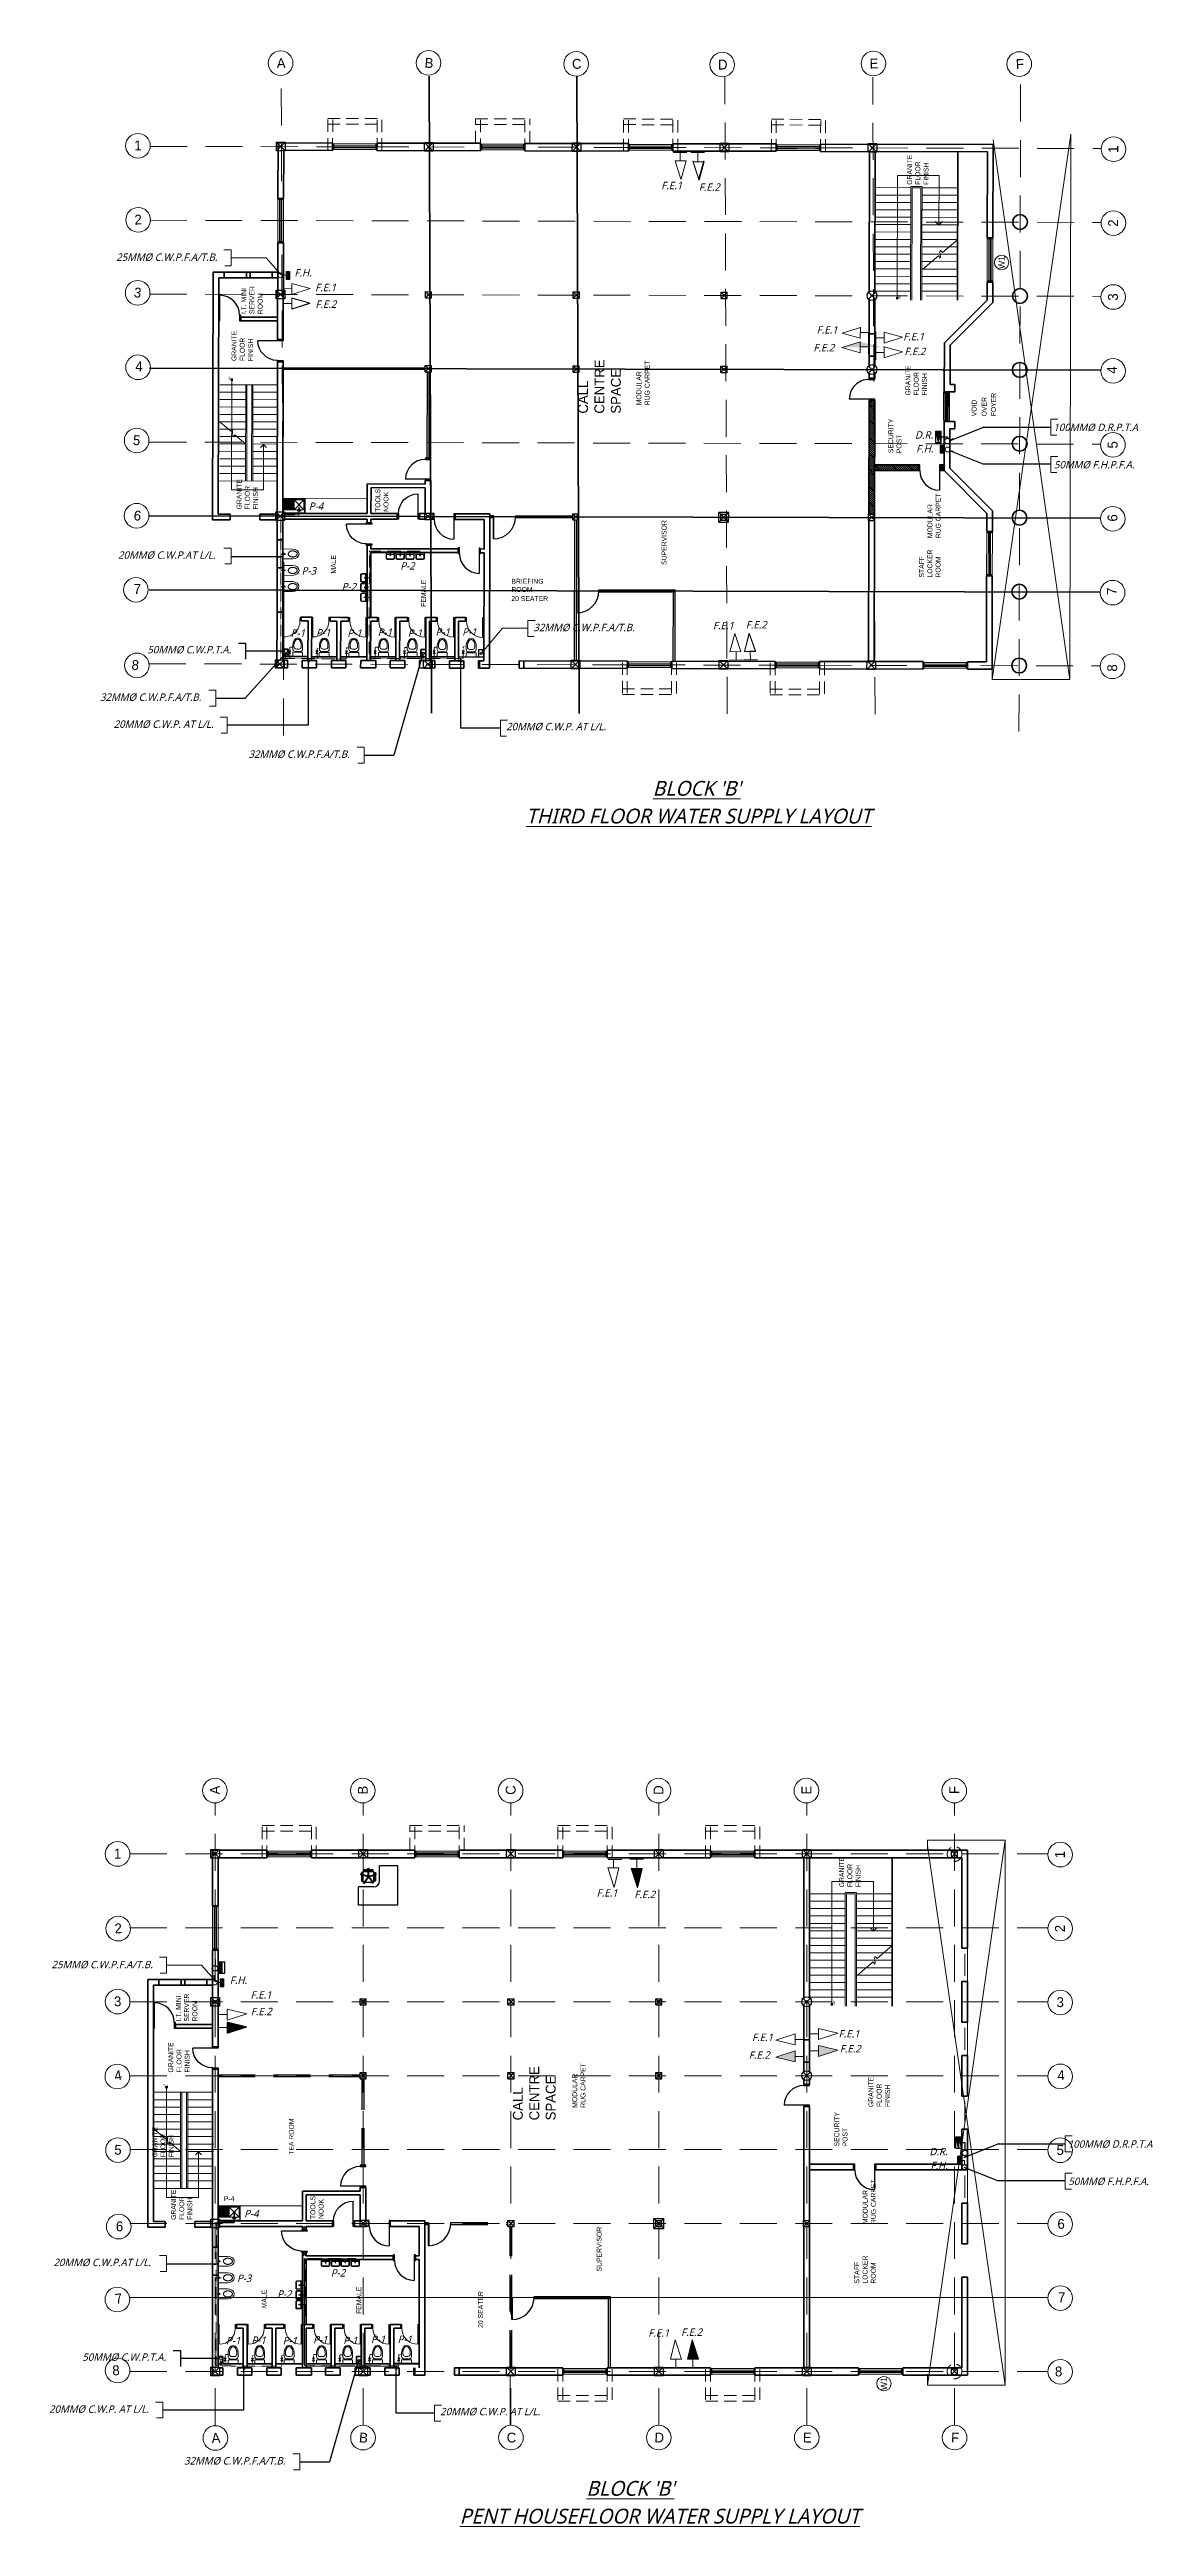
# Model space of a CAD drawing. Header units: millimetres. Extents: x -599088 to 175795, y -639251 to 31.
# Drawn here: x -299958 to -255207, y -316227 to -215697 of the extents above; entities that cross this region are included whole.
import ezdxf
from ezdxf.enums import TextEntityAlignment as Align

# ---------------------------------------------------------------- set-up
doc = ezdxf.new("R2010")
doc.units = ezdxf.units.MM
doc.header["$LTSCALE"] = 2
doc.header["$MEASUREMENT"] = 0
doc.linetypes.add('DASHED', pattern=[0.75, 0.5, -0.25])
doc.linetypes.add('DASHED2', pattern=[0.375, 0.25, -0.125])
doc.layers.get('0').update_dxf_attribs({"lineweight": 5})
for name, color, linetype, lineweight in [('Dim', 8, 'Continuous', 13), ('Dim_int', 8, 'Continuous', 5), ('Fixtures', 7, 'Continuous', 5), ('GRID', 8, 'Continuous', 5), ('gridlines', 8, 'DASHED2', 5), ('Handrails', 8, 'Continuous', 5), ('Hatch', 8, 'Continuous', 5), ('LAYER1', 8, 'Continuous', 5), ('Layer2', 8, 'Continuous', 25), ('Layer4', 8, 'Continuous', 5), ('Layer5', 8, 'Continuous', 25), ("Supervisor's seat", 7, 'Continuous', 25), ('text', 8, 'Continuous', 5), ('TEXT3', 8, 'Continuous', 5), ('WALLS', 8, 'Continuous', 35), ('WIN-DOOR', 8, 'Continuous', 13), ('win_doors', 8, 'Continuous', 13), ('WINDOWS_DOORS', 8, 'Continuous', 5), ('WTER', 8, 'Continuous', 25)]:
    doc.layers.add(name, color=color, linetype=linetype, lineweight=lineweight)
doc.layers.add('DOORS', color=8, linetype='Continuous')
doc.layers.get('Dim').off()
doc.styles.add('LUCY', font='')
doc.styles.add('STYLUS', font='stylu.ttf')
doc.styles.get('LUCY').set_extended_font_data('Lucida Sans', italic=True)
pattern_1 = [(45, (-6039.71868, 0), (-0.08838834765, 0.08838834765), [])]

msp = doc.modelspace()

# ---------------------------------------------------------------- texts
at = {"layer": 'Dim_int', "color": 7, "style": 'STYLUS'}
for rotation, p in [(89.88201, (-261328, -224340)), (90, (-266103, -310430))]:
    msp.add_attdef('W1', text='', height=260, rotation=rotation, dxfattribs=at).set_placement(p, align=Align.MIDDLE_CENTER)
at = {"layer": 'text', "attachment_point": 7, "style": 'STYLUS'}
for s, insert, char_height, width, rotation in [('GRANITE FLOOR FINISH', (-264292, -221188), 200, 1801, 89.88201), ('I.T. MINI SERVER ROOM', (-291311, -226436), 200, 1998, 89.88201), ('GRANITE FLOOR FINISH', (-291706, -228341), 200, 1801, 89.88201), ('CALL CENTRE SPACE', (-276776, -230476), 400, 3602, 89.88201), ('MODULAR RUG CARPET', (-275610, -230134), 200, 1801, 89.88201), ('GRANITE FLOOR FINISH', (-264359, -229738), 200, 1801, 89.88201), ('SECURITY POST', (-265390, -232081), 200, 1801, 89.88201), ('GRANITE FLOOR FINISH', (-291499, -234362), 200, 1801, 89.88201), ('TOOLS NOOK', (-286204, -234463), 200, 981.85, 89.88201), ('MODULAR RUG CARPET', (-263801, -235529), 200, 1801, 89.88201), ('SUPERVISOR', (-274924, -236612), 200, 1801, 89.88201), ('STAFF LOCKER ROOM', (-263805, -237128), 200, 1801, 89.88201), ('MALE', (-288340, -236966), 200, 1801, 89.88201), ('BRIEFING ROOM', (-281218, -237714), 200, 1801, 359.88201), ('FEMALE', (-284683, -238316), 200, 1801, 89.88201), ('20 SEATER', (-281219, -238081), 200, 1801, 359.88201), ('GRANITE FLOOR FINISH', (-267050, -290284), 200, 1801, 90), ('I.T. MINI SERVER ROOM', (-293961, -295734), 200, 1998, 90), ('GRANITE FLOOR FINISH', (-294270, -297804), 200, 1801, 90), ('CALL CENTRE SPACE', (-279418, -299744), 400, 3602, 90), ('MODULAR RUG CARPET', (-278210, -299234), 200, 1801, 90), ('GRANITE FLOOR FINISH', (-265860, -299204), 200, 1801, 90), ('SECURITY POST', (-267579, -300800), 200, 1801, 90), ('GRANITE FLOOR FINISH', (-294920, -301244), 200, 1801, 90), ('TEA ROOM', (-290045, -301144), 200, 1801, 90), ('MODULAR RUG CARPET', (-266430, -303954), 200, 1801, 90), ('GRANITE FLOOR FINISH', (-294160, -303784), 200, 1801, 90), ('TOOLS NOOK', (-288838, -303750), 200, 981.85, 90), ('STAFF LOCKER ROOM', (-266433, -306370), 200, 1801, 90), ('FEMALE', (-287308, -307601), 200, 1801, 90), ('MALE', (-291149, -307373), 200, 1801, 90), ('20 SEATER', (-282366, -308168), 200, 1801, 90)]:
    msp.add_mtext(s, dxfattribs=dict(at, insert=insert, char_height=char_height, width=width, rotation=rotation))
at = {"layer": 'text'}
for s, insert, char_height, width, attachment_point, rotation in [('{\\fStylus BT|b0|i0|c0|p34;UP}', (-265516, -225811), 80, 68, 1, 89.88201), ('{\\fStylus BT|b0|i0|c0|p34;VOID}', (-262341, -230581), 200, 1523, 7, 89.88201), ('{\\fStylus BT|b0|i0|c0|p34;OVER }', (-261935, -230582), 200, 1523, 7, 89.88201), ('{\\fStylus BT|b0|i0|c0|p34;FOYER }', (-261552, -230583), 200, 1522.63, 7, 89.88201), ('{\\fStylus BT|b0|i0|c0|p34;UP}', (-268167, -295056), 80, 68, 1, 90)]:
    msp.add_mtext(s, dxfattribs=dict(at, insert=insert, char_height=char_height, width=width, attachment_point=attachment_point, rotation=rotation))
at = {"layer": 'text', "insert": (-292889, -303024), "char_height": 200, "width": 1257, "attachment_point": 7}
msp.add_mtext('P-4', dxfattribs=at)
at = {"layer": 'TEXT3', "color": 1, "style": 'LUCY'}
for s, p in [("%%UBLOCK 'B'", (-275486, -245982)), ('%%uTHIRD FLOOR WATER SUPPLY LAYOUT', (-280626, -247108)), ("%%UBLOCK 'B'", (-278177, -314981)), ('%%uPENT HOUSEFLOOR WATER SUPPLY LAYOUT', (-283316, -316107))]:
    msp.add_text(s, height=600, dxfattribs=at).set_placement(p)
at = {"layer": 'TEXT3', "color": 1, "char_height": 300, "width": 15498, "attachment_point": 1, "style": 'LUCY'}
for s, insert in [('F.E.1', (-275139, -221065)), ('F.E.2', (-273612, -221129)), ('25MM%%c C.W.P.F.A/T.B.', (-297254, -223975)), ('F.H.', (-290023, -224607)), ('F.E.1', (-289182, -225205)), ('F.E.2', (-289172, -225881)), ('F.E.1', (-268834, -226927)), ('F.E.1', (-265321, -227195)), ('F.E.2', (-268964, -227648)), ('F.E.2', (-265273, -227801)), ('D.R.', (-264845, -231189)), ('100MM%%c D.R.P.T.A', (-259230, -230882)), ('F.H.', (-264798, -231750)), ('50MM%%c F.H.P.F.A.', (-259206, -232398)), ('P-4', (-289440, -234080)), ('20MM%%c C.W.P.AT L/L.', (-297178, -236064)), ('P-3', (-289731, -236706)), ('P-2', (-285727, -236506)), ('P-2', (-288102, -237349)), ('P-1', (-290175, -239235)), ('P-1', (-289143, -239218)), ('P-1', (-287876, -239234)), ('P-1', (-286641, -239195)), ('P-1', (-285424, -239231)), ('P-1', (-284295, -239184)), ('P-1', (-283214, -239184)), ('32MM%%c C.W.P.F.A/T.B.', (-280324, -239004)), ('F.E.1', (-273042, -238927)), ('F.E.2', (-271710, -238894)), ('32MM%%c C.W.P.F.A/T.B.', (-297909, -241831)), ('20MM%%c C.W.P. AT L/L.', (-297356, -242927)), ('20MM%%c C.W.P. AT L/L.', (-281431, -243024)), ('32MM%%c C.W.P.F.A/T.B.', (-291887, -244145)), ('F.E.1', (-277761, -290362)), ('F.E.2', (-276233, -290426)), ('25MM%%c C.W.P.F.A/T.B.', (-299876, -293272)), ('F.H.', (-292644, -293904)), ('F.E.1', (-291803, -294502)), ('F.E.2', (-291793, -295178)), ('F.E.1', (-271455, -296224)), ('F.E.1', (-267942, -296081)), ('F.E.2', (-271585, -296944)), ('F.E.2', (-267894, -296687)), ('100MM%%c D.R.P.T.A', (-258644, -300555)), ('D.R.', (-264259, -300862)), ('F.H.', (-264212, -301423)), ('50MM%%c F.H.P.F.A.', (-258620, -302070)), ('P-4', (-292061, -303377)), ('20MM%%c C.W.P.AT L/L.', (-299799, -305360)), ('P-3', (-292353, -306002)), ('P-2', (-288547, -305786)), ('P-2', (-290723, -306645)), ('P-1', (-292796, -308532)), ('P-1', (-291764, -308515)), ('P-1', (-290497, -308531)), ('P-1', (-289262, -308491)), ('P-1', (-288045, -308528)), ('P-1', (-286916, -308480)), ('P-1', (-285835, -308480)), ('F.E.1', (-275664, -308224)), ('F.E.2', (-274331, -308191)), ('20MM%%c C.W.P. AT L/L.', (-299977, -311314)), ('20MM%%c C.W.P. AT L/L.', (-284107, -311415)), ('32MM%%c C.W.P.F.A/T.B.', (-294498, -313413))]:
    msp.add_mtext(s, dxfattribs=dict(at, insert=insert))
at = {"layer": 'TEXT3', "color": 1, "lineweight": 25, "char_height": 300, "width": 15498, "attachment_point": 1, "style": 'LUCY'}
for insert in [(-295989, -239903), (-298629, -309203)]:
    msp.add_mtext('50MM%%c C.W.P.T.A.', dxfattribs=dict(at, insert=insert))
at = {"layer": 'win_doors', "insert": (-277553, -305876), "char_height": 200, "width": 1801, "attachment_point": 7, "rotation": 90, "style": 'STYLUS'}
msp.add_mtext('SUPERVISOR', dxfattribs=at)

# ---------------------------------------------------------------- blocks, each defined once
blk = doc.blocks.new('Grid no')
at = {"layer": 'GRID'}
blk.add_circle((0, 500), 500, dxfattribs=at)
blk.add_attdef('GRNO', text='', height=400, dxfattribs=at).set_placement((0, 500), align=Align.MIDDLE_CENTER)
blk = doc.blocks.new('W1800')
at = {"layer": 'WIN-DOOR'}
for points in [[(0, 0), (230, 0), (230, -50), (0, -50)], [(0, -1800), (230, -1800), (230, -1750), (0, -1750)]]:
    blk.add_lwpolyline(points, close=True, dxfattribs=at)
at = {"layer": 'WINDOWS_DOORS'}
for p, q in [((0, -1800), (0, 0)), ((0, 0), (230, 0)), ((230, 0), (230, -1800)), ((69, -1750), (69, -50)), ((114, -50), (114, -1750)), ((161, -1750), (161, -50)), ((230, -1800), (0, -1800))]:
    blk.add_line(p, q, dxfattribs=at)
blk = doc.blocks.new('STEP ARROW')
at = {"layer": 'Hatch'}
for p, q in [((4524, 0), (0, 0)), ((0, 0), (0, -1290)), ((4431, 30), (4521, 30)), ((4431, -30), (4521, -30)), ((0, -1290), (1850, -1290)), ((1850, -1290), (1725, -1165)), ((1850, -1290), (1725, -1415))]:
    blk.add_line(p, q, dxfattribs=at)
at = {"layer": 'text', "insert": (4454, 51), "char_height": 80, "width": 68, "attachment_point": 7}
blk.add_mtext('{\\fStylus BT|b0|i0|c0|p34;UP}', dxfattribs=at)
blk = doc.blocks.new('STEP CUT')
at = {"layer": 'Handrails', "linetype": 'Continuous'}
for p, q in [((333, 571), (-86, 79)), ((-225, -85), (-599, -524))]:
    blk.add_line(p, q, dxfattribs=at)
for points, knots in [([(-224, 17), (-266, 20), (-337, 17), (-265, -49), (-225, -85)], [321.7257089, 321.7257089, 321.7257089, 321.7257089, 418.1293981, 535.0348363, 535.0348363, 535.0348363, 535.0348363]), ([(-86, 79), (-42, 49), (80, -36), (-134, 10), (-224, 17)], [0, 0, 0, 0, 115.3059804, 321.7257089, 321.7257089, 321.7257089, 321.7257089])]:
    blk.add_open_spline(points, degree=3, knots=knots, dxfattribs=at)
blk = doc.blocks.new('wc')
for p, q in [((0, 458), (0, 308)), ((0, 150), (0, 0)), ((0, 0), (400, 0)), ((25, 175), (375, 175)), ((50, 458), (50, 408)), ((100, 208), (300, 208)), ((150, 308), (250, 308)), ((190, 208), (190, 175)), ((210, 208), (210, 175)), ((350, 408), (350, 458)), ((400, 308), (400, 458)), ((400, 0), (400, 150))]:
    blk.add_line(p, q)
for centre, radius, start, end in [((100, 308), 100, 180, 270), ((25, 150), 25, 90, 180), ((150, 408), 100, 180, 270), ((250, 408), 100, 270, 0), ((300, 308), 100, 270, 0), ((300, 308), 100, 270, 0), ((375, 150), 25, 360, 90)]:
    blk.add_arc(centre, radius, start, end)
blk.add_ellipse((200, 458), major_axis=(0, 300), ratio=0.6666667, start_param=4.712389, end_param=7.8539816)
blk.add_open_spline([(350, 458), (350, 466), (350, 474), (348, 496), (347, 510), (342, 537), (339, 551), (332, 576), (327, 588), (318, 611), (312, 622), (301, 641), (294, 650), (283, 665), (277, 670), (266, 681), (261, 685), (250, 693), (244, 696), (233, 701), (228, 703), (217, 706), (212, 707), (201, 708), (196, 708), (185, 706), (180, 705), (169, 702), (163, 700), (152, 694), (147, 691), (136, 682), (130, 678), (119, 667), (114, 661), (104, 647), (99, 640), (89, 624), (85, 616), (77, 598), (73, 589), (66, 569), (63, 559), (58, 538), (56, 527), (53, 506), (52, 494), (50, 475), (50, 466), (50, 458)], degree=3, knots=[4.712389, 4.712389, 4.712389, 4.712389, 4.8052943, 4.8052943, 4.9637805, 4.9637805, 5.1222667, 5.1222667, 5.2807528, 5.2807528, 5.439239, 5.439239, 5.5977252, 5.5977252, 5.7247954, 5.7247954, 5.8518656, 5.8518656, 5.9789357, 5.9789357, 6.1060059, 6.1060059, 6.2330761, 6.2330761, 6.3601463, 6.3601463, 6.4872164, 6.4872164, 6.6142866, 6.6142866, 6.7413568, 6.7413568, 6.868427, 6.868427, 6.9954972, 6.9954972, 7.1225673, 7.1225673, 7.2496375, 7.2496375, 7.3767077, 7.3767077, 7.5037779, 7.5037779, 7.630848, 7.630848, 7.7579182, 7.7579182, 7.8539816, 7.8539816, 7.8539816, 7.8539816])
blk = doc.blocks.new('d750l-150')
at = {"layer": 'WINDOWS_DOORS'}
blk.add_line((50, 150), (50, 800), dxfattribs=at)
for points in [[(50, 0), (0, 0), (0, 150), (50, 150)], [(750, 0), (700, 0), (700, 150), (750, 150)]]:
    blk.add_lwpolyline(points, close=True, dxfattribs=at)
blk.add_arc((50, 150), 650, 0, 90, dxfattribs=at)
blk = doc.blocks.new('bidet')
for p, q in [((0, 400), (0, 0)), ((0, 0), (400, 0)), ((0, 0), (200, 0)), ((0, 0), (200, 0)), ((400, 0), (400, 400))]:
    blk.add_line(p, q)
for radius in [23.9, 18.9, 13.9]:
    blk.add_circle((200, 50), radius)
blk.add_ellipse((200, 400), major_axis=(0, 256), ratio=0.7808736, start_param=4.712389, end_param=7.8539816)
for points in [[(325, 400), (325, 406), (325, 413), (323, 429), (322, 439), (318, 459), (316, 469), (309, 487), (306, 496), (298, 512), (293, 520), (284, 534), (279, 540), (268, 551), (263, 556), (252, 564), (246, 568), (235, 574), (229, 576), (218, 579), (213, 580), (202, 581), (197, 581), (186, 580), (180, 579), (169, 576), (164, 573), (153, 567), (147, 564), (136, 555), (131, 550), (120, 538), (115, 532), (106, 518), (101, 510), (93, 494), (90, 485), (84, 466), (81, 457), (78, 437), (76, 427), (75, 411), (75, 406), (75, 400)], [(325, 400), (325, 394), (325, 387), (323, 371), (322, 361), (318, 341), (316, 331), (309, 313), (306, 304), (298, 288), (293, 280), (284, 266), (279, 260), (268, 249), (263, 244), (252, 236), (246, 232), (235, 226), (229, 224), (218, 221), (213, 220), (202, 219), (197, 219), (186, 220), (180, 221), (169, 224), (164, 227), (153, 233), (147, 236), (136, 245), (131, 250), (120, 262), (115, 268), (106, 282), (101, 290), (93, 306), (90, 315), (84, 334), (81, 343), (78, 363), (76, 373), (75, 389), (75, 394), (75, 400)]]:
    blk.add_open_spline(points, degree=3, knots=[4.712389, 4.712389, 4.712389, 4.712389, 4.8098478, 4.8098478, 4.9655692, 4.9655692, 5.1212905, 5.1212905, 5.2770119, 5.2770119, 5.4327333, 5.4327333, 5.5884546, 5.5884546, 5.744176, 5.744176, 5.8998974, 5.8998974, 6.0556187, 6.0556187, 6.2113401, 6.2113401, 6.3670615, 6.3670615, 6.5227828, 6.5227828, 6.6785042, 6.6785042, 6.8342256, 6.8342256, 6.9899469, 6.9899469, 7.1456683, 7.1456683, 7.3013896, 7.3013896, 7.457111, 7.457111, 7.6128324, 7.6128324, 7.7685537, 7.7685537, 7.8539816, 7.8539816, 7.8539816, 7.8539816])
blk = doc.blocks.new('d900l')
at = {"linetype": 'ByBlock'}
blk.add_line((50, 230), (50, 1030), dxfattribs=at)
for points in [[(0, 0), (50, 0), (50, 230), (0, 230)], [(850, 0), (900, 0), (900, 230), (850, 230)]]:
    blk.add_lwpolyline(points, close=True, dxfattribs=at)
blk.add_arc((50, 230), 800, 0, 90, dxfattribs=at)
blk = doc.blocks.new('900 DOOR 2')
at = {"layer": 'Layer5'}
for p, q in [((900, 20), (0, 20)), ((900, 0), (0, 0))]:
    blk.add_line(p, q, dxfattribs=at)
blk.add_arc((0, 0), 900, 0, 90, dxfattribs=at)
blk = doc.blocks.new('sink900')
for p, q in [((0, 600), (0, 0)), ((900, 600), (0, 600)), ((0, 600), (50, 600)), ((0, 600), (100, 600)), ((0, 0), (900, 0)), ((20, 580), (20, 20)), ((880, 580), (20, 580)), ((20, 20), (880, 20)), ((450, 450), (50, 50)), ((50, 450), (450, 50)), ((50, 450), (50, 50)), ((450, 450), (50, 450)), ((50, 50), (450, 50)), ((168, 489), (325, 489)), ((230, 518), (230, 390)), ((230, 518), (260, 518)), ((260, 390), (230, 390)), ((260, 518), (260, 390)), ((450, 50), (450, 450)), ((450, 50), (450, 450)), ((450, 450), (850, 450)), ((490, 50), (490, 450)), ((490, 425), (850, 425)), ((490, 400), (850, 400)), ((490, 375), (850, 375)), ((490, 350), (850, 350)), ((490, 325), (850, 325)), ((490, 300), (850, 300)), ((490, 275), (850, 275)), ((850, 250), (490, 250)), ((850, 225), (490, 225)), ((850, 225), (490, 225)), ((850, 200), (490, 200)), ((850, 175), (490, 175)), ((850, 150), (490, 150)), ((850, 125), (490, 125)), ((850, 100), (490, 100)), ((850, 75), (490, 75)), ((850, 50), (490, 50)), ((850, 450), (850, 50)), ((880, 20), (880, 580)), ((900, 0), (900, 600))]:
    blk.add_line(p, q)
for centre, radius in [((197, 485), 20), ((250, 250), 40), ((250, 250), 30), ((288, 485), 20)]:
    blk.add_circle(centre, radius)
blk = doc.blocks.new('DESK N SEAT 1')
at = {"layer": "Supervisor's seat"}
for p, q in [((-823, -823), (-823, 777)), ((-823, 777), (-73, 777)), ((-73, 177), (-73, 777)), ((97, 564), (85, 548)), ((306, 387), (85, 548)), ((306, 364), (85, 204)), ((312, 395), (91, 556)), ((312, 356), (91, 195)), ((318, 403), (97, 564)), ((318, 348), (97, 187)), ((164, 131), (514, 131)), ((164, 91), (514, 91)), ((340, 411), (425, 670)), ((340, 341), (425, 81)), ((350, 408), (434, 667)), ((350, 344), (434, 84)), ((359, 404), (444, 664)), ((359, 347), (444, 87)), ((373, 386), (646, 386)), ((373, 376), (646, 376)), ((373, 366), (646, 366)), ((444, 664), (425, 670)), ((425, 81), (444, 87)), ((534, 155), (534, 597)), ((559, 573), (624, 573)), ((559, 179), (624, 179)), ((594, 179), (594, 573)), ((624, 179), (624, 573)), ((646, 366), (646, 386)), ((-823, -823), (777, -823)), ((177, -73), (777, -73)), ((777, -823), (777, -73))]:
    blk.add_line(p, q, dxfattribs=at)
for points in [[(103, 535), (95, 525), (62, 549), (69, 559)], [(103, 216), (95, 227), (62, 202), (69, 192)], [(115, 551), (122, 562), (89, 586), (81, 576)], [(115, 200), (122, 189), (89, 165), (81, 176)], [(164, 661), (164, 621), (514, 621), (514, 661)], [(164, 91), (164, 131), (514, 131), (514, 91)], [(418, 650), (406, 654), (418, 693), (431, 689)], [(418, 102), (406, 98), (418, 58), (431, 62)], [(437, 644), (449, 640), (462, 679), (450, 683)], [(437, 108), (449, 112), (462, 72), (450, 68)], [(624, 386), (624, 399), (666, 399), (666, 386)], [(624, 366), (624, 353), (666, 353), (666, 366)]]:
    blk.add_lwpolyline(points, close=True, dxfattribs=at)
blk.add_lwpolyline([(564, 201), (564, 551, 0.4142136), (514, 601), (164, 601, 0.4142136), (114, 551), (114, 201, 0.4142136), (164, 151), (514, 151, 0.4142136)], format="xyb", close=True, dxfattribs=at)
blk.add_circle((339, 376), 35, dxfattribs=at)
blk.add_arc((177, 177), 250, 180, 270, dxfattribs=at)
blk = doc.blocks.new('250 COLUMN')
at = {"layer": 'LAYER1'}
for p, q in [((125, 125), (-125, -125)), ((-125, 125), (125, -125))]:
    blk.add_line(p, q, dxfattribs=at)
at = {"layer": 'Layer2'}
for p, q in [((-125, 125), (125, 125)), ((-125, 125), (-125, -125)), ((125, 125), (125, -125)), ((-125, -125), (125, -125))]:
    blk.add_line(p, q, dxfattribs=at)
blk = doc.blocks.new('BASIN350')
for p, q in [((0, 200), (0, 0)), ((0, 0), (350, 0)), ((25, 200), (25, 50)), ((25, 50), (325, 50)), ((300, 250), (50, 250)), ((300, 225), (50, 225)), ((325, 50), (325, 200)), ((350, 0), (350, 200))]:
    blk.add_line(p, q)
for radius in [17.4, 12.4]:
    blk.add_circle((175, 75), radius)
for centre, radius, start, end in [((50, 200), 50, 90, 180), ((50, 200), 25, 90, 180), ((300, 200), 50, 0, 90), ((300, 200), 25, 360, 90)]:
    blk.add_arc(centre, radius, start, end)
blk = doc.blocks.new('w1200')
for p, q in [((50, 230), (0, 230)), ((0, 165), (1200, 165)), ((0, 65), (1200, 65)), ((0, 0), (50, 0)), ((50, 230), (1200, 230)), ((50, 65), (50, 165)), ((50, 125), (1150, 125)), ((50, 105), (1150, 105)), ((50, 0), (1200, 0)), ((1200, 230), (1150, 230)), ((1150, 165), (1150, 65)), ((1150, 0), (1200, 0))]:
    blk.add_line(p, q)

# ---------------------------------------------------------------- hatches: boundary and pattern name
at = {"layer": 'Hatch'}
h = msp.add_hatch(dxfattribs=at)
h.set_pattern_fill('ANSI31', color=256, scale=450, angle=89.88201, style=0)
h.set_pattern_definition([(134.88201, (-410522.89, -449913.396), (-39.85658, -39.692764), [])])
h.paths.add_polyline_path([(-266708, -229936), (-266711, -231686), (-266596, -231686), (-266593, -229936)])
h.paths.add_polyline_path([(-266593, -229936), (-266596, -231686), (-266481, -231686), (-266478, -229936)])
h.paths.add_polyline_path([(-266711, -231686), (-266717, -234561), (-266602, -234561), (-266596, -231686)])
h.paths.add_polyline_path([(-266596, -231686), (-266602, -234561), (-266487, -234561), (-266481, -231686)])
h = msp.add_hatch(dxfattribs=at)
h.set_pattern_fill('ANSI31', color=256, scale=450, angle=89.88201, style=0)
h.set_pattern_definition([(134.88201, (-410320.48, -351622.72), (-39.85658, -39.692764), [])])
h.paths.add_polyline_path([(-266483, -232551), (-266484, -232781), (-264699, -232785), (-264698, -232555)])
h.paths.add_polyline_path([(-263798, -232557), (-263799, -232787), (-263659, -232787), (-263658, -232557)])
h = msp.add_hatch(dxfattribs=at)
h.set_pattern_fill('ANSI31', color=256, scale=450, angle=90, style=0)
h.set_pattern_definition([(135, (-412712.52, -467423.135), (-39.774756, -39.774756), [])])
h.paths.add_polyline_path([(-289701, -304198), (-289551, -304198), (-289551, -304048), (-289701, -304048)])
h.paths.add_polyline_path([(-289701, -305098), (-289701, -305248), (-289551, -305248), (-289551, -305098)])
at = {"layer": 'TEXT3'}
h = msp.add_hatch(dxfattribs=at)
h.set_pattern_fill('ANSI31', color=4, style=0)
h.set_pattern_definition([(45, (-5926.16868, 39.5538), (-0.08838834765, 0.08838834765), [])])
edge = h.paths.add_edge_path()
edge.add_line((-273619, -220953), (-273858, -220219))
edge.add_line((-273410, -220219), (-273859, -220219))
edge.add_line((-273618, -220960), (-273413, -220219))
h = msp.add_hatch(dxfattribs=at)
h.set_pattern_fill('ANSI31', color=4, style=0)
h.set_pattern_definition([(45, (-5912.9674, 0), (-0.08838834765, 0.08838834765), [])])
edge = h.paths.add_edge_path()
edge.add_line((-273605, -220992), (-273844, -220259))
edge.add_line((-273397, -220259), (-273845, -220259))
edge.add_line((-273604, -220999), (-273400, -220259))
h = msp.add_hatch(dxfattribs=at)
h.set_pattern_fill('ANSI31', color=4, style=0)
h.set_pattern_definition([(45, (-3369.29208, 69289.99952), (-0.08838834765, 0.08838834765), [])])
h.paths.add_polyline_path([(-290359, -224711), (-290359, -225029), (-290212, -225029), (-290212, -224711)])
h = msp.add_hatch(dxfattribs=at)
h.set_pattern_fill('ANSI31', color=4, style=0)
h.set_pattern_definition(pattern_1)
edge = h.paths.add_edge_path()
edge.add_line((-289393, -225994), (-290129, -226229))
edge.add_line((-290126, -225781), (-290129, -226230))
edge.add_line((-289392, -225989), (-290126, -225782))
h = msp.add_hatch(dxfattribs=at)
h.set_pattern_fill('ANSI31', color=4, style=0)
h.set_pattern_definition(pattern_1)
edge = h.paths.add_edge_path()
edge.add_line((-267811, -227794), (-267073, -228008))
edge.add_line((-267804, -227793), (-267067, -227564))
edge.add_line((-267073, -228012), (-267067, -227563))
edge.add_line((-265356, -227964), (-266090, -228203))
edge.add_line((-266090, -227755), (-266090, -228204))
edge.add_line((-265349, -227963), (-266090, -227759))
at = {"layer": 'TEXT3', "lineweight": 25}
h = msp.add_hatch(dxfattribs=at)
h.set_pattern_fill('ANSI31', color=4, style=0)
h.set_pattern_definition(pattern_1)
edge = h.paths.add_edge_path()
edge.add_line((-263894, -231187), (-263894, -231650))
edge.add_line((-264003, -231187), (-263777, -231187))
edge.add_line((-263777, -231648), (-263777, -231187))
edge.add_line((-264004, -231650), (-263778, -231650))
at = {"layer": 'TEXT3'}
h = msp.add_hatch(dxfattribs=at)
h.set_pattern_fill('ANSI31', color=4, style=0)
h.set_pattern_definition([(45, (23166.31681, 62243.69852), (-0.08838834765, 0.08838834765), [])])
h.paths.add_polyline_path([(-263824, -231757), (-263824, -232075), (-263676, -232075), (-263676, -231757)])
h = msp.add_hatch(dxfattribs=at)
h.set_pattern_fill('ANSI31', color=4, style=0)
h.set_pattern_definition(pattern_1)
edge = h.paths.add_edge_path()
edge.add_line((-271567, -239387), (-271760, -240131))
edge.add_line((-271566, -239394), (-271316, -240124))
edge.add_line((-271754, -240125), (-271305, -240118))
h = msp.add_hatch(dxfattribs=at)
h.set_pattern_fill('ANSI31', color=4, style=0)
h.set_pattern_definition([(45, (29.26806, -59.53618), (-0.08838834765, 0.08838834765), [])])
h.paths.add_polyline_path([(-275912, -289520), (-276105, -290307), (-276361, -289520)])
at = {"layer": 'TEXT3', "lineweight": 25}
h = msp.add_hatch(dxfattribs=at)
h.set_pattern_fill('ANSI31', color=4, style=0)
h.set_pattern_definition(pattern_1)
edge = h.paths.add_edge_path()
edge.add_line((-293072, -293313), (-292845, -293313))
edge.add_line((-293072, -293774), (-293072, -293313))
edge.add_line((-292963, -293313), (-292963, -293773))
edge.add_line((-293072, -293773), (-292845, -293773))
at = {"layer": 'TEXT3'}
h = msp.add_hatch(dxfattribs=at)
h.set_pattern_fill('ANSI31', color=4, style=0)
h.set_pattern_definition(pattern_1)
h.paths.add_polyline_path([(-293030, -294001), (-293030, -294319), (-292882, -294319), (-292882, -294001)])
h = msp.add_hatch(dxfattribs=at)
h.set_pattern_fill('ANSI31', color=4, style=0)
h.set_pattern_definition(pattern_1)
h.paths.add_polyline_path([(-291960, -295950), (-292747, -296206), (-292747, -295758)])
h = msp.add_hatch(dxfattribs=at)
h.set_pattern_fill('ANSI31', color=4, style=0)
h.set_pattern_definition(pattern_1)
h.paths.add_polyline_path([(-269705, -297376), (-270492, -297183), (-269705, -296927)])
h.paths.add_polyline_path([(-267975, -296897), (-268762, -297154), (-268762, -296705)])
at = {"layer": 'TEXT3', "lineweight": 25}
h = msp.add_hatch(dxfattribs=at)
h.set_pattern_fill('ANSI31', color=4, style=0)
h.set_pattern_definition(pattern_1)
edge = h.paths.add_edge_path()
edge.add_line((-263187, -300414), (-262961, -300414))
edge.add_line((-262961, -300875), (-262961, -300414))
edge.add_line((-263187, -300874), (-262961, -300874))
edge.add_line((-263078, -300414), (-263078, -300874))
at = {"layer": 'TEXT3'}
h = msp.add_hatch(dxfattribs=at)
h.set_pattern_fill('ANSI31', color=4, angle=180, style=0)
h.set_pattern_definition([(225, (-549953.07262, -595519.33813), (0.08838834765, -0.08838834765), [])])
h.paths.add_polyline_path([(-262963, -301518), (-262963, -301200), (-263111, -301200), (-263111, -301518)])
h = msp.add_hatch(dxfattribs=at)
h.set_pattern_fill('ANSI31', color=4, style=0)
h.set_pattern_definition(pattern_1)
h.paths.add_polyline_path([(-274069, -309437), (-273877, -308649), (-273621, -309437)])

# ---------------------------------------------------------------- linework, layer by layer
at = {"layer": 'DOORS', "color": 1}
for p, q in [((-290576, -224824), (-290712, -224720)), ((-263442, -231578), (-262057, -231026)), ((-262046, -231024), (-259337, -231024)), ((-263442, -231578), (-263299, -231485)), ((-263442, -231969), (-262086, -232510)), ((-263442, -231969), (-263274, -232000)), ((-262074, -232512), (-259337, -232512)), ((-290504, -236281), (-292594, -236281)), ((-290504, -236281), (-290672, -236315)), ((-290403, -240220), (-292016, -242022)), ((-290403, -240220), (-290489, -240367)), ((-284810, -240220), (-285993, -244336)), ((-282421, -240186), (-282339, -240035)), ((-289464, -240396), (-289430, -240564)), ((-289464, -240430), (-289464, -243114)), ((-283281, -240395), (-283247, -240562)), ((-283281, -240450), (-283281, -243223)), ((-293211, -242022), (-292016, -242022)), ((-289464, -243114), (-292746, -243114)), ((-283281, -243223), (-281666, -243223)), ((-287189, -244336), (-285993, -244336)), ((-293236, -293213), (-293236, -293454)), ((-293198, -294120), (-293333, -294017)), ((-293266, -294050), (-293266, -293853)), ((-262856, -301251), (-261471, -300699)), ((-262856, -301251), (-262713, -301158)), ((-261460, -300697), (-258751, -300697)), ((-262856, -301642), (-261500, -302183)), ((-261489, -302185), (-258751, -302185)), ((-293126, -305578), (-295215, -305578)), ((-293126, -305578), (-293293, -305611)), ((-287421, -309489), (-288604, -313604)), ((-292085, -309693), (-292052, -309860)), ((-292085, -309727), (-292085, -311501)), ((-285902, -309691), (-285868, -309859)), ((-285902, -309747), (-285902, -311614)), ((-292085, -311501), (-295367, -311501)), ((-285902, -311614), (-284342, -311614)), ((-289800, -313604), (-288604, -313604))]:
    msp.add_line(p, q, dxfattribs=at)
for centre, start, end in [((-262046, -231054), 90, 111.72787), ((-262074, -232482), 248.27213, 270), ((-261460, -300727), 90, 111.72787)]:
    msp.add_arc(centre, 30, start, end, dxfattribs=at)
for points in [[(-290576, -224824), (-290712, -224720), (-290663, -224674)], [(-263442, -231578), (-263299, -231485), (-263272, -231547)], [(-263442, -231969), (-263274, -232000), (-263297, -232063)], [(-290504, -236281), (-290672, -236315), (-290674, -236247)], [(-290426, -240108), (-290590, -240155), (-290597, -240088)], [(-290403, -240220), (-290489, -240367), (-290541, -240324)], [(-284810, -240220), (-284824, -240391), (-284889, -240374)], [(-282421, -240186), (-282339, -240035), (-282286, -240077)], [(-289464, -240396), (-289430, -240564), (-289497, -240565)], [(-283281, -240395), (-283247, -240562), (-283314, -240564)], [(-293198, -294120), (-293333, -294017), (-293284, -293971)], [(-262856, -301251), (-262713, -301158), (-262687, -301220)], [(-262856, -301642), (-262688, -301673), (-262711, -301736)], [(-293126, -305578), (-293293, -305611), (-293295, -305544)], [(-293066, -309408), (-293230, -309455), (-293237, -309388)], [(-287421, -309489), (-287435, -309659), (-287500, -309642)], [(-292085, -309693), (-292052, -309860), (-292119, -309862)], [(-285902, -309691), (-285868, -309859), (-285935, -309861)]]:
    msp.add_solid(points, dxfattribs=at)
at = {"layer": 'Fixtures'}
for p, q in [((-287066, -233929), (-290486, -233922)), ((-289701, -303218), (-293121, -303218))]:
    msp.add_line(p, q, dxfattribs=at)
at = {"layer": 'GRID', "color": 7}
for centre in [(-261328, -224340), (-266103, -310430)]:
    msp.add_circle(centre, 292, dxfattribs=at)
at = {"layer": 'gridlines', "ltscale": 3000}
for p, q in [((-290464, -243534), (-290557, -216765)), ((-272464, -242661), (-272557, -216802)), ((-266464, -242674), (-266557, -216815)), ((-260626, -243372), (-260557, -216827)), ((-295880, -219626), (-257285, -219714)), ((-295887, -222626), (-257291, -222714)), ((-295893, -225626), (-257298, -225714)), ((-295905, -231626), (-257310, -231714)), ((-295924, -240626), (-257329, -240714)), ((-293236, -312120), (-293236, -286862)), ((-287236, -312120), (-287236, -286862)), ((-281236, -312120), (-281236, -286862)), ((-275236, -312120), (-275236, -286862)), ((-269236, -312120), (-269236, -286862)), ((-263236, -312120), (-263236, -286862)), ((-296697, -288933), (-259449, -288933)), ((-296697, -291933), (-259449, -291933)), ((-296697, -294933), (-259449, -294933)), ((-296697, -297933), (-259449, -297933)), ((-296697, -300933), (-259449, -300933)), ((-296697, -303933), (-259449, -303933)), ((-296697, -309933), (-259449, -309933))]:
    msp.add_line(p, q, dxfattribs=at)
at = {"layer": 'gridlines', "color": 206, "linetype": 'Continuous', "lineweight": 30, "ltscale": 3000}
for p, q in [((-282097, -234614), (-281947, -234614)), ((-282097, -234617), (-281947, -234617)), ((-282097, -234692), (-281947, -234692)), ((-281947, -234692), (-281947, -234617)), ((-281047, -234694), (-281047, -234619)), ((-274646, -237707), (-274646, -237632)), ((-284731, -303893), (-284581, -303893)), ((-284731, -303895), (-284581, -303895)), ((-284731, -303970), (-284581, -303970)), ((-284581, -303970), (-284581, -303895)), ((-283681, -303970), (-283681, -303895)), ((-280298, -306970), (-280298, -306895))]:
    msp.add_line(p, q, dxfattribs=at)
at = {"layer": 'gridlines', "lineweight": 30, "ltscale": 3000}
for p, q in [((-293121, -297895), (-287361, -297895)), ((-293121, -297970), (-287361, -297970)), ((-287273, -301568), (-287273, -298058)), ((-287198, -301568), (-287198, -298058)), ((-283681, -303895), (-281361, -303895)), ((-283681, -303970), (-281361, -303970)), ((-281273, -309758), (-281273, -304058)), ((-281198, -309758), (-281198, -304058))]:
    msp.add_line(p, q, dxfattribs=at)
at = {"layer": 'Handrails'}
for p, q in [((-265019, -225864), (-265010, -221254)), ((-265010, -221254), (-264555, -221255)), ((-264969, -225864), (-264960, -221304)), ((-264960, -221304), (-264605, -221305)), ((-264614, -225865), (-264605, -221305)), ((-264559, -223105), (-264555, -221255)), ((-264564, -225865), (-264559, -223105)), ((-264522, -224605), (-263890, -224070)), ((-263726, -223931), (-263109, -223408)), ((-292008, -233206), (-292000, -229306)), ((-291958, -233206), (-291950, -229306)), ((-291763, -233206), (-291755, -229306)), ((-291713, -233206), (-291705, -229306)), ((-267671, -295108), (-267671, -290498)), ((-267671, -290498), (-267216, -290498)), ((-267216, -292348), (-267216, -290498)), ((-267621, -295108), (-267621, -290548)), ((-267621, -290548), (-267266, -290548)), ((-267266, -295108), (-267266, -290548)), ((-267216, -295108), (-267216, -292348)), ((-267176, -293848), (-266545, -293312)), ((-266381, -293172), (-265766, -292648)), ((-294645, -302505), (-294645, -298605)), ((-294595, -302505), (-294595, -298605)), ((-294400, -302505), (-294400, -298605)), ((-294350, -302505), (-294350, -298605))]:
    msp.add_line(p, q, dxfattribs=at)
for points in [[(-263890, -224070), (-263816, -224158), (-263815, -223855), (-263726, -223931)], [(-266545, -293312), (-266471, -293399), (-266471, -293097), (-266381, -293172)]]:
    msp.add_spline(points, degree=3, dxfattribs=at)
at = {"layer": 'Hatch'}
for p, q in [((-265567, -225834), (-265557, -220806)), ((-263867, -220809), (-265557, -220806)), ((-263871, -222820), (-263867, -220809)), ((-263869, -222820), (-264019, -222670)), ((-263873, -222820), (-263723, -222670)), ((-265597, -225834), (-265597, -225744)), ((-265537, -225834), (-265537, -225744)), ((-266528, -290051), (-268218, -290051)), ((-268218, -295079), (-268218, -290051)), ((-266528, -292061), (-266528, -290051)), ((-266526, -292061), (-266676, -291911)), ((-266530, -292061), (-266380, -291911)), ((-268248, -295079), (-268248, -294989)), ((-268188, -295079), (-268188, -294989))]:
    msp.add_line(p, q, dxfattribs=at)
at = {"layer": 'LAYER1'}
for p, q in [((-261716, -241261), (-258520, -219138)), ((-258566, -241267), (-258520, -219138)), ((-290396, -219462), (-290747, -219811)), ((-290746, -219461), (-290397, -219812)), ((-284396, -219474), (-284747, -219824)), ((-284746, -219474), (-284397, -219824)), ((-278396, -219487), (-278747, -219836)), ((-278746, -219486), (-278397, -219837)), ((-272396, -219499), (-272747, -219848)), ((-272746, -219498), (-272397, -219849)), ((-266396, -219511), (-266747, -219861)), ((-266746, -219511), (-266397, -219861)), ((-258566, -241267), (-261671, -219356)), ((-266461, -221901), (-265011, -221904)), ((-266460, -221301), (-265010, -221304)), ((-266460, -221601), (-265011, -221604)), ((-264556, -221605), (-263106, -221608)), ((-264556, -221905), (-263106, -221908)), ((-264555, -221305), (-263105, -221308)), ((-266464, -223101), (-265014, -223104)), ((-266463, -222801), (-265013, -222804)), ((-266462, -222201), (-265012, -222204)), ((-266462, -222501), (-265012, -222504)), ((-264559, -223105), (-263109, -223108)), ((-264558, -222805), (-263108, -222808)), ((-264557, -222205), (-263107, -222208)), ((-264557, -222505), (-263107, -222508)), ((-266465, -223701), (-265015, -223704)), ((-266465, -224001), (-265015, -224004)), ((-266464, -223401), (-265014, -223404)), ((-264560, -223705), (-263462, -223707)), ((-264560, -224005), (-263819, -224007)), ((-264559, -223405), (-263109, -223408)), ((-263819, -224007), (-263110, -224008)), ((-263462, -223707), (-263110, -223708)), ((-266467, -224601), (-265017, -224604)), ((-266467, -224901), (-265017, -224904)), ((-266466, -224301), (-265016, -224304)), ((-264562, -224605), (-263112, -224608)), ((-264562, -224905), (-263112, -224908)), ((-264561, -224305), (-264169, -224306)), ((-264169, -224306), (-263111, -224308)), ((-290408, -225462), (-290759, -225811)), ((-290758, -225461), (-290409, -225812)), ((-266442, -225545), (-266726, -225827)), ((-266725, -225544), (-266443, -225828)), ((-266469, -225501), (-265019, -225504)), ((-266468, -225201), (-265018, -225204)), ((-264564, -225505), (-263114, -225508)), ((-264563, -225205), (-263113, -225208)), ((-266448, -228545), (-266732, -228827)), ((-266731, -228544), (-266449, -228828)), ((-292002, -229906), (-293052, -229904)), ((-292002, -230206), (-293052, -230204)), ((-292001, -229606), (-293051, -229604)), ((-290706, -229309), (-293050, -229304)), ((-290708, -229909), (-291707, -229906)), ((-290708, -230209), (-291707, -230206)), ((-290707, -229609), (-291706, -229606)), ((-292709, -231104), (-293054, -231104)), ((-292003, -230506), (-293053, -230504)), ((-292003, -230806), (-293053, -230804)), ((-292004, -231106), (-292709, -231104)), ((-290710, -231109), (-291709, -231106)), ((-290709, -230509), (-291708, -230506)), ((-290710, -230809), (-291708, -230806)), ((-292006, -232006), (-293056, -232004)), ((-292357, -231405), (-293055, -231404)), ((-292005, -231706), (-293055, -231704)), ((-292005, -231406), (-292357, -231405)), ((-290712, -232009), (-291711, -232006)), ((-290711, -231409), (-291710, -231406)), ((-290711, -231709), (-291710, -231706)), ((-292008, -232906), (-293058, -232904)), ((-290714, -233209), (-293058, -233204)), ((-292007, -232306), (-293057, -232304)), ((-292007, -232606), (-293057, -232604)), ((-290714, -232909), (-291713, -232906)), ((-290713, -232309), (-291712, -232306)), ((-290713, -232609), (-291712, -232606)), ((-290427, -234462), (-290778, -234811)), ((-290777, -234461), (-290428, -234812)), ((-272803, -234873), (-272402, -234474)), ((-272802, -234473), (-272403, -234874)), ((-290439, -240462), (-290790, -240811)), ((-290789, -240461), (-290440, -240812)), ((-284439, -240474), (-284790, -240823)), ((-284789, -240473), (-284440, -240824)), ((-278439, -240487), (-278790, -240836)), ((-278789, -240486), (-278440, -240837)), ((-272439, -240499), (-272790, -240848)), ((-272789, -240498), (-272440, -240849)), ((-266439, -240511), (-266790, -240861)), ((-266789, -240511), (-266440, -240861)), ((-261716, -241261), (-261715, -240811)), ((-261716, -241261), (-258566, -241267)), ((-264336, -288368), (-261186, -288368)), ((-264336, -288818), (-264336, -288368)), ((-264336, -310498), (-261186, -288368)), ((-261186, -310498), (-261186, -288368)), ((-293411, -288758), (-293061, -289108)), ((-293061, -288758), (-293411, -289108)), ((-287411, -288758), (-287061, -289108)), ((-287061, -288758), (-287411, -289108)), ((-281411, -288758), (-281061, -289108)), ((-281061, -288758), (-281411, -289108)), ((-275411, -288758), (-275061, -289108)), ((-275061, -288758), (-275411, -289108)), ((-269411, -288758), (-269061, -289108)), ((-269061, -288758), (-269411, -289108)), ((-261186, -310498), (-264336, -288593)), ((-269121, -290548), (-267671, -290548)), ((-269121, -290848), (-267671, -290848)), ((-269121, -291148), (-267671, -291148)), ((-269121, -291448), (-267671, -291448)), ((-267216, -290548), (-265766, -290548)), ((-267216, -290848), (-265766, -290848)), ((-267216, -291148), (-265766, -291148)), ((-267216, -291448), (-265766, -291448)), ((-269121, -291748), (-267671, -291748)), ((-269121, -292048), (-267671, -292048)), ((-269121, -292348), (-267671, -292348)), ((-267216, -291748), (-265766, -291748)), ((-267216, -292048), (-265766, -292048)), ((-267216, -292348), (-265766, -292348)), ((-269121, -292648), (-267671, -292648)), ((-269121, -292948), (-267671, -292948)), ((-269121, -293248), (-267671, -293248)), ((-267216, -292648), (-265766, -292648)), ((-267216, -292948), (-266118, -292948)), ((-267216, -293248), (-266475, -293248)), ((-266475, -293248), (-265766, -293248)), ((-266118, -292948), (-265766, -292948)), ((-269121, -293548), (-267671, -293548)), ((-269121, -293848), (-267671, -293848)), ((-269121, -294148), (-267671, -294148)), ((-269121, -294448), (-267671, -294448)), ((-267216, -293548), (-266823, -293548)), ((-267216, -293848), (-265766, -293848)), ((-267216, -294148), (-265766, -294148)), ((-267216, -294448), (-265766, -294448)), ((-266823, -293548), (-265766, -293548)), ((-262941, -295758), (-262941, -294108)), ((-293411, -294758), (-293061, -295108)), ((-293061, -294758), (-293411, -295108)), ((-269377, -294792), (-269094, -295074)), ((-269094, -294792), (-269377, -295074)), ((-269121, -294748), (-267671, -294748)), ((-267216, -294748), (-265766, -294748)), ((-262941, -298758), (-262941, -297108)), ((-269377, -297792), (-269094, -298074)), ((-269094, -297792), (-269377, -298074)), ((-293300, -298605), (-295695, -298605)), ((-294645, -298905), (-295695, -298905)), ((-294645, -299205), (-295695, -299205)), ((-294645, -299505), (-295695, -299505)), ((-293300, -298905), (-294350, -298905)), ((-293300, -299205), (-294350, -299205)), ((-293300, -299505), (-294350, -299505)), ((-294645, -299805), (-295695, -299805)), ((-294645, -300105), (-295695, -300105)), ((-295350, -300405), (-295695, -300405)), ((-294645, -300405), (-295350, -300405)), ((-293300, -299805), (-294350, -299805)), ((-293300, -300105), (-294350, -300105)), ((-293300, -300405), (-294350, -300405)), ((-262941, -301758), (-262941, -300108)), ((-294997, -300705), (-295695, -300705)), ((-294645, -301005), (-295695, -301005)), ((-294645, -301305), (-295695, -301305)), ((-294645, -300705), (-294997, -300705)), ((-293300, -300705), (-294350, -300705)), ((-293300, -301005), (-294350, -301005)), ((-293300, -301305), (-294350, -301305)), ((-294645, -301605), (-295695, -301605)), ((-294645, -301905), (-295695, -301905)), ((-294645, -302205), (-295695, -302205)), ((-293300, -302505), (-295695, -302505)), ((-293300, -301605), (-294350, -301605)), ((-293300, -301905), (-294350, -301905)), ((-293300, -302205), (-294350, -302205)), ((-262941, -304758), (-262941, -303108)), ((-275436, -303733), (-275036, -304133)), ((-275436, -304133), (-275036, -303733)), ((-293411, -309758), (-293061, -310108)), ((-293061, -309758), (-293411, -310108)), ((-287411, -309758), (-287061, -310108)), ((-287061, -309758), (-287411, -310108)), ((-281411, -309758), (-281061, -310108)), ((-281061, -309758), (-281411, -310108)), ((-275411, -309758), (-275061, -310108)), ((-275061, -309758), (-275411, -310108)), ((-269411, -309758), (-269061, -310108)), ((-269061, -309758), (-269411, -310108)), ((-264336, -310498), (-264336, -310048)), ((-264336, -310498), (-261186, -310498))]:
    msp.add_line(p, q, dxfattribs=at)
at = {"layer": 'Layer2'}
for p, q in [((-272803, -234873), (-272802, -234473)), ((-272803, -234873), (-272403, -234874)), ((-272802, -234473), (-272402, -234474)), ((-272403, -234874), (-272402, -234474)), ((-275436, -303733), (-275036, -303733)), ((-275436, -304133), (-275436, -303733)), ((-275436, -304133), (-275036, -304133)), ((-275036, -304133), (-275036, -303733))]:
    msp.add_line(p, q, dxfattribs=at)
for points in [[(-290396, -219462), (-290397, -219812), (-290747, -219811), (-290746, -219461)], [(-284396, -219474), (-284397, -219824), (-284747, -219824), (-284746, -219474)], [(-278396, -219487), (-278397, -219837), (-278747, -219836), (-278746, -219486)], [(-272396, -219499), (-272397, -219849), (-272747, -219848), (-272746, -219498)], [(-266396, -219511), (-266397, -219861), (-266747, -219861), (-266746, -219511)], [(-290408, -225462), (-290409, -225812), (-290759, -225811), (-290758, -225461)], [(-290427, -234462), (-290428, -234812), (-290778, -234811), (-290777, -234461)], [(-290439, -240462), (-290440, -240812), (-290790, -240811), (-290789, -240461)], [(-284439, -240474), (-284440, -240824), (-284790, -240823), (-284789, -240473)], [(-278439, -240487), (-278440, -240837), (-278790, -240836), (-278789, -240486)], [(-272439, -240499), (-272440, -240849), (-272790, -240848), (-272789, -240498)], [(-266439, -240511), (-266440, -240861), (-266790, -240861), (-266789, -240511)], [(-293061, -288758), (-293061, -289108), (-293411, -289108), (-293411, -288758)], [(-287061, -288758), (-287061, -289108), (-287411, -289108), (-287411, -288758)], [(-281061, -288758), (-281061, -289108), (-281411, -289108), (-281411, -288758)], [(-275061, -288758), (-275061, -289108), (-275411, -289108), (-275411, -288758)], [(-269061, -288758), (-269061, -289108), (-269411, -289108), (-269411, -288758)], [(-293061, -294758), (-293061, -295108), (-293411, -295108), (-293411, -294758)], [(-293061, -303758), (-293061, -304108), (-293411, -304108), (-293411, -303758)], [(-293061, -309758), (-293061, -310108), (-293411, -310108), (-293411, -309758)], [(-287061, -309758), (-287061, -310108), (-287411, -310108), (-287411, -309758)], [(-281061, -309758), (-281061, -310108), (-281411, -310108), (-281411, -309758)], [(-275061, -309758), (-275061, -310108), (-275411, -310108), (-275411, -309758)], [(-269061, -309758), (-269061, -310108), (-269411, -310108), (-269411, -309758)]]:
    msp.add_lwpolyline(points, close=True, dxfattribs=at)
for centre in [(-266584, -225686), (-266590, -228686), (-269236, -294933), (-269236, -297933)]:
    msp.add_circle(centre, 200, dxfattribs=at)
at = {"layer": 'Layer4', "linetype": 'DASHED2', "ltscale": 1000}
for p, q in [((-288672, -219790), (-288669, -218490)), ((-288670, -218720), (-286470, -218725)), ((-288669, -218490), (-286469, -218495)), ((-288472, -219791), (-288469, -218491)), ((-286672, -219795), (-286669, -218495)), ((-286472, -219795), (-286469, -218495)), ((-282671, -219503), (-282669, -218503)), ((-282670, -218733), (-280470, -218737)), ((-282669, -218503), (-280469, -218507)), ((-282472, -219803), (-282469, -218503)), ((-280672, -219807), (-280669, -218507)), ((-280471, -219507), (-280469, -218507)), ((-276672, -219815), (-276669, -218515)), ((-276670, -218745), (-274470, -218750)), ((-276669, -218515), (-274469, -218520)), ((-276472, -219816), (-276469, -218516)), ((-274672, -219819), (-274669, -218519)), ((-274472, -219820), (-274469, -218520)), ((-270672, -219828), (-270669, -218528)), ((-270670, -218758), (-268470, -218762)), ((-270669, -218528), (-268469, -218532)), ((-270472, -219828), (-270469, -218528)), ((-268672, -219832), (-268669, -218532)), ((-268472, -219832), (-268469, -218532)), ((-276715, -240575), (-276717, -241875)), ((-276515, -240576), (-276517, -241876)), ((-274715, -240579), (-274717, -241879)), ((-274515, -240580), (-274517, -241880)), ((-270715, -240587), (-270717, -241887)), ((-270515, -240588), (-270517, -241888)), ((-268715, -240592), (-268717, -241892)), ((-268515, -240592), (-268517, -241892)), ((-276717, -241645), (-274517, -241650)), ((-276717, -241875), (-274517, -241880)), ((-270717, -241657), (-268517, -241662)), ((-270717, -241887), (-268517, -241892)), ((-291336, -287783), (-289136, -287783)), ((-291336, -289083), (-291336, -287783)), ((-291336, -288013), (-289136, -288013)), ((-291136, -289083), (-291136, -287783)), ((-289336, -289083), (-289336, -287783)), ((-289136, -289083), (-289136, -287783)), ((-285336, -287783), (-283136, -287783)), ((-285336, -288783), (-285336, -287783)), ((-285336, -288013), (-283136, -288013)), ((-285136, -289083), (-285136, -287783)), ((-283336, -289083), (-283336, -287783)), ((-283136, -288783), (-283136, -287783)), ((-279336, -287783), (-277136, -287783)), ((-279336, -289083), (-279336, -287783)), ((-279336, -288013), (-277136, -288013)), ((-279136, -289083), (-279136, -287783)), ((-277336, -289083), (-277336, -287783)), ((-277136, -289083), (-277136, -287783)), ((-273336, -287783), (-271136, -287783)), ((-273336, -289083), (-273336, -287783)), ((-273336, -288013), (-271136, -288013)), ((-273136, -289083), (-273136, -287783)), ((-271336, -289083), (-271336, -287783)), ((-271136, -289083), (-271136, -287783)), ((-279336, -309843), (-279336, -311143)), ((-279136, -309843), (-279136, -311143)), ((-277336, -309843), (-277336, -311143)), ((-277136, -309843), (-277136, -311143)), ((-273336, -309843), (-273336, -311143)), ((-273136, -309843), (-273136, -311143)), ((-271336, -309843), (-271336, -311143)), ((-271136, -309843), (-271136, -311143)), ((-279336, -310913), (-277136, -310913)), ((-279336, -311143), (-277136, -311143)), ((-273336, -310913), (-271136, -310913)), ((-273336, -311143), (-271136, -311143))]:
    msp.add_line(p, q, dxfattribs=at)
for centre in [(-263236, -288933), (-263236, -309933)]:
    msp.add_circle(centre, 300, dxfattribs=at)
at = {"layer": 'text'}
msp.add_line((-281273, -312120), (-281273, -310108), dxfattribs=at)
at = {"layer": 'TEXT3', "color": 4}
for p, q in [((-274101, -219878), (-274661, -219878)), ((-274368, -219878), (-274368, -220219)), ((-273383, -219878), (-273943, -219878)), ((-273650, -219878), (-273650, -220259)), ((-274128, -220219), (-274577, -220219)), ((-274337, -220953), (-274576, -220219)), ((-274336, -220960), (-274132, -220219)), ((-273397, -220259), (-273845, -220259)), ((-273605, -220992), (-273844, -220259)), ((-273604, -220999), (-273400, -220259)), ((-290489, -224855), (-290359, -224855)), ((-290448, -225098), (-290451, -225658)), ((-290359, -224711), (-290359, -225029)), ((-290359, -225029), (-290212, -225029)), ((-290212, -224711), (-290212, -225029)), ((-290466, -225753), (-290469, -226313)), ((-290469, -226003), (-290127, -226005)), ((-290457, -225402), (-290116, -225404)), ((-290126, -225781), (-290129, -226230)), ((-289393, -225994), (-290129, -226229)), ((-289392, -225989), (-290126, -225782)), ((-290123, -225190), (-290125, -225638)), ((-289390, -225402), (-290125, -225637)), ((-289383, -225402), (-290123, -225193)), ((-267796, -227202), (-267059, -226972)), ((-267065, -227420), (-267059, -226971)), ((-266721, -227184), (-267062, -227180)), ((-266724, -227452), (-266717, -226892)), ((-266431, -227136), (-266431, -227696)), ((-266090, -227164), (-266090, -227612)), ((-265349, -227371), (-266090, -227167)), ((-267811, -227794), (-267073, -228008)), ((-267804, -227793), (-267067, -227564)), ((-267803, -227203), (-267065, -227416)), ((-267073, -228012), (-267067, -227563)), ((-266730, -227763), (-267071, -227759)), ((-266732, -228043), (-266725, -227483)), ((-266431, -227404), (-266090, -227404)), ((-266431, -227728), (-266431, -228288)), ((-266431, -227995), (-266090, -227995)), ((-265356, -227372), (-266090, -227611)), ((-266090, -227755), (-266090, -228204)), ((-265349, -227963), (-266090, -227759)), ((-265356, -227964), (-266090, -228203)), ((-263824, -231757), (-263824, -232075)), ((-263743, -231923), (-263613, -231923)), ((-263676, -231757), (-263676, -232075)), ((-287207, -237941), (-286984, -237941)), ((-272355, -240140), (-271906, -240133)), ((-272159, -239396), (-272351, -240140)), ((-272158, -239403), (-271907, -240133)), ((-272097, -240476), (-272102, -240135)), ((-271567, -239387), (-271760, -240131)), ((-271754, -240125), (-271305, -240118)), ((-271566, -239394), (-271316, -240124)), ((-271518, -240468), (-271524, -240127)), ((-272377, -240482), (-271817, -240473)), ((-271786, -240472), (-271226, -240464)), ((-276855, -289500), (-277303, -289500)), ((-277047, -290288), (-277303, -289500)), ((-276734, -289154), (-277294, -289154)), ((-277074, -289147), (-277074, -289500)), ((-276855, -289500), (-277047, -290288)), ((-275853, -289148), (-276413, -289148)), ((-275912, -289520), (-276361, -289520)), ((-276105, -290307), (-276361, -289520)), ((-276132, -289148), (-276132, -289520)), ((-275912, -289520), (-276105, -290307)), ((-293160, -294145), (-293030, -294145)), ((-293030, -294001), (-293030, -294319)), ((-293030, -294001), (-292882, -294001)), ((-293030, -294319), (-292882, -294319)), ((-292882, -294001), (-292882, -294319)), ((-293107, -295170), (-293107, -295730)), ((-293107, -295447), (-292747, -295447)), ((-292747, -295228), (-292747, -295676)), ((-292747, -295228), (-291960, -295420)), ((-291960, -295420), (-292747, -295676)), ((-293107, -295700), (-293107, -296260)), ((-293107, -295977), (-292747, -295977)), ((-292747, -295758), (-292747, -296206)), ((-292747, -295758), (-291960, -295950)), ((-291960, -295950), (-292747, -296206)), ((-270492, -296485), (-269705, -296229)), ((-269705, -296678), (-270492, -296485)), ((-269705, -296678), (-269705, -296229)), ((-269351, -296458), (-269705, -296458)), ((-269351, -296725), (-269351, -296165)), ((-269111, -295963), (-269111, -296523)), ((-269111, -296231), (-268758, -296231)), ((-268758, -296011), (-268758, -296460)), ((-268758, -296011), (-267970, -296203)), ((-267970, -296203), (-268758, -296460)), ((-270492, -297183), (-269705, -296927)), ((-269705, -297376), (-270492, -297183)), ((-269705, -297376), (-269705, -296927)), ((-269351, -297156), (-269705, -297156)), ((-269351, -297424), (-269351, -296864)), ((-269111, -296662), (-269111, -297222)), ((-269111, -296929), (-268758, -296929)), ((-268762, -296705), (-268762, -297154)), ((-268762, -296705), (-267975, -296897)), ((-267975, -296897), (-268762, -297154)), ((-262963, -301200), (-263111, -301200)), ((-262831, -301374), (-263073, -301374)), ((-262963, -301518), (-262963, -301200)), ((-262831, -301547), (-262831, -301374)), ((-289828, -307238), (-289605, -307238)), ((-274768, -309437), (-274575, -308649)), ((-274768, -309437), (-274319, -309437)), ((-274575, -308649), (-274319, -309437)), ((-274548, -309790), (-274548, -309437)), ((-274069, -309437), (-273877, -308649)), ((-274069, -309437), (-273621, -309437)), ((-273877, -308649), (-273621, -309437)), ((-273850, -309790), (-273850, -309437)), ((-274815, -309790), (-274255, -309790)), ((-274117, -309790), (-273557, -309790))]:
    msp.add_line(p, q, dxfattribs=at)
at = {"layer": 'TEXT3', "color": 1}
for p, q in [((-292881, -223822), (-292594, -223822)), ((-292594, -223822), (-292594, -224469)), ((-291171, -224146), (-292594, -224146)), ((-290576, -224824), (-291171, -224146)), ((-292594, -224469), (-292847, -224469)), ((-259049, -230700), (-259337, -230700)), ((-259337, -230700), (-259337, -231348)), ((-259337, -231348), (-259083, -231348)), ((-259049, -232216), (-259337, -232216)), ((-259337, -232216), (-259337, -232864)), ((-259337, -232864), (-259083, -232864)), ((-292881, -235930), (-292594, -235930)), ((-292594, -235930), (-292594, -236577)), ((-292594, -236577), (-292847, -236577)), ((-282421, -240186), (-281581, -239176)), ((-281581, -239176), (-280542, -239176)), ((-280260, -238872), (-280548, -238872)), ((-280548, -238872), (-280548, -239520)), ((-280548, -239520), (-280294, -239520)), ((-293499, -241699), (-293211, -241699)), ((-293211, -241699), (-293211, -242346)), ((-293211, -242346), (-293465, -242346)), ((-293033, -242790), (-292746, -242790)), ((-292746, -242790), (-292746, -243437)), ((-281378, -242915), (-281666, -242915)), ((-281666, -242915), (-281666, -243563)), ((-292746, -243437), (-293000, -243437)), ((-287476, -244013), (-287189, -244013)), ((-287189, -244013), (-287189, -244660)), ((-281666, -243563), (-281412, -243563)), ((-287189, -244660), (-287443, -244660)), ((-295502, -293119), (-295215, -293119)), ((-295215, -293119), (-295215, -293766)), ((-293793, -293443), (-295215, -293443)), ((-293198, -294120), (-293793, -293443)), ((-295215, -293766), (-295469, -293766)), ((-258463, -300373), (-258751, -300373)), ((-258751, -300373), (-258751, -301021)), ((-258751, -301021), (-258497, -301021)), ((-258463, -301889), (-258751, -301889)), ((-258751, -301889), (-258751, -302536)), ((-258751, -302536), (-258497, -302536)), ((-295502, -305227), (-295215, -305227)), ((-295215, -305227), (-295215, -305874)), ((-295215, -305874), (-295469, -305874)), ((-295655, -311177), (-295367, -311177)), ((-295367, -311177), (-295367, -311824)), ((-284054, -311306), (-284342, -311306)), ((-284342, -311306), (-284342, -311953)), ((-295367, -311824), (-295621, -311824)), ((-284342, -311953), (-284088, -311953)), ((-290088, -313281), (-289800, -313281)), ((-289800, -313281), (-289800, -313928)), ((-289800, -313928), (-290054, -313928))]:
    msp.add_line(p, q, dxfattribs=at)
at = {"layer": 'TEXT3', "color": 4, "lineweight": 25}
for p, q in [((-263894, -231187), (-263894, -231650)), ((-263777, -231417), (-263520, -231417)), ((-263520, -231417), (-263524, -231476)), ((-292963, -293313), (-292963, -293773)), ((-293124, -293578), (-293072, -293578)), ((-263078, -300414), (-263078, -300874)), ((-262961, -300647), (-262819, -300647)), ((-262819, -300647), (-262819, -300938))]:
    msp.add_line(p, q, dxfattribs=at)
at = {"layer": 'TEXT3', "color": 4, "linetype": 'DASHED'}
for p, q in [((-290579, -240386), (-290567, -234612)), ((-290537, -234582), (-289870, -234583)), ((-289840, -234277), (-289840, -234553)), ((-286986, -238754), (-286980, -236081)), ((-286950, -236051), (-284944, -236051)), ((-286130, -236278), (-286130, -236051)), ((-285730, -236268), (-285730, -236051)), ((-285330, -236271), (-285330, -236051)), ((-284914, -236271), (-284914, -236081)), ((-287189, -237133), (-286983, -237133)), ((-287189, -237523), (-286983, -237523)), ((-286986, -238744), (-286989, -240387)), ((-290214, -239980), (-290214, -240103)), ((-290214, -240212), (-290214, -240417)), ((-290090, -239950), (-290184, -239950)), ((-289105, -240021), (-289105, -240103)), ((-289105, -240212), (-289105, -240419)), ((-289012, -239991), (-289075, -239991)), ((-287912, -240005), (-287912, -240103)), ((-287912, -240212), (-287912, -240392)), ((-287814, -239975), (-287882, -239975)), ((-286748, -239983), (-286748, -240103)), ((-286748, -240212), (-286748, -240417)), ((-286608, -239953), (-286718, -239953)), ((-285559, -239993), (-285559, -240103)), ((-285559, -240212), (-285559, -240416)), ((-285439, -239963), (-285529, -239963)), ((-284795, -240245), (-284794, -240419)), ((-284349, -239983), (-284349, -240103)), ((-284349, -240212), (-284349, -240417)), ((-284229, -239953), (-284319, -239953)), ((-283169, -239963), (-283169, -240103)), ((-283169, -240157), (-283169, -240160)), ((-283169, -240212), (-283169, -240386)), ((-283049, -239933), (-283139, -239933)), ((-290549, -240416), (-287942, -240422)), ((-290382, -240281), (-290382, -240417)), ((-286959, -240417), (-284349, -240415)), ((-284349, -240417), (-283199, -240416)), ((-292461, -303574), (-292461, -303850)), ((-293201, -309683), (-293189, -303908)), ((-293159, -303878), (-292491, -303880)), ((-293192, -305460), (-292999, -305460)), ((-289607, -308051), (-289602, -305378)), ((-289572, -305348), (-287565, -305348)), ((-288751, -305575), (-288751, -305348)), ((-288351, -305565), (-288351, -305348)), ((-287951, -305568), (-287951, -305348)), ((-287535, -305568), (-287535, -305378)), ((-293193, -306140), (-292999, -306140)), ((-289810, -306430), (-289604, -306430)), ((-293195, -306790), (-292999, -306790)), ((-289810, -306820), (-289605, -306820)), ((-289607, -308041), (-289610, -309684)), ((-293003, -309588), (-293003, -309714)), ((-292835, -309277), (-292835, -309400)), ((-292835, -309509), (-292835, -309714)), ((-292711, -309247), (-292805, -309247)), ((-291727, -309318), (-291727, -309400)), ((-291727, -309509), (-291727, -309716)), ((-291633, -309288), (-291697, -309288)), ((-290533, -309302), (-290533, -309400)), ((-290533, -309509), (-290533, -309689)), ((-290435, -309272), (-290503, -309272)), ((-289249, -309280), (-289249, -309400)), ((-289249, -309509), (-289249, -309714)), ((-289109, -309250), (-289219, -309250)), ((-288180, -309290), (-288180, -309400)), ((-288180, -309509), (-288180, -309713)), ((-288060, -309260), (-288150, -309260)), ((-287396, -309538), (-287396, -309713)), ((-286970, -309280), (-286970, -309400)), ((-286970, -309509), (-286970, -309713)), ((-286850, -309250), (-286940, -309250)), ((-285790, -309260), (-285790, -309400)), ((-285790, -309454), (-285790, -309457)), ((-285790, -309509), (-285790, -309683)), ((-285670, -309230), (-285760, -309230)), ((-293171, -309713), (-290563, -309719)), ((-289580, -309714), (-286931, -309713)), ((-286941, -309714), (-285820, -309713))]:
    msp.add_line(p, q, dxfattribs=at)
at = {"layer": 'TEXT3', "color": 1, "lineweight": 25}
for p, q in [((-292298, -239789), (-292010, -239789)), ((-292010, -239789), (-292010, -240437)), ((-290430, -240110), (-292010, -240110)), ((-294938, -309089), (-294650, -309089)), ((-294650, -309089), (-294650, -309737)), ((-293070, -309410), (-294650, -309410))]:
    msp.add_line(p, q, dxfattribs=at)
at = {"layer": 'TEXT3', "color": 4, "linetype": 'Continuous'}
for p, q in [((-290171, -240103), (-290258, -240212)), ((-290171, -240103), (-290258, -240212)), ((-290258, -240212), (-290176, -240212)), ((-290258, -240212), (-290176, -240212)), ((-290257, -240103), (-290171, -240103)), ((-290257, -240103), (-290176, -240212)), ((-290257, -240103), (-290171, -240103)), ((-290257, -240103), (-290176, -240212)), ((-289063, -240103), (-289149, -240212)), ((-289063, -240103), (-289149, -240212)), ((-289149, -240212), (-289067, -240212)), ((-289149, -240212), (-289067, -240212)), ((-289148, -240103), (-289063, -240103)), ((-289148, -240103), (-289067, -240212)), ((-289148, -240103), (-289063, -240103)), ((-289148, -240103), (-289067, -240212)), ((-287869, -240103), (-287956, -240212)), ((-287869, -240103), (-287956, -240212)), ((-287956, -240212), (-287873, -240212)), ((-287956, -240212), (-287873, -240212)), ((-287955, -240103), (-287869, -240103)), ((-287955, -240103), (-287873, -240212)), ((-287955, -240103), (-287869, -240103)), ((-287955, -240103), (-287873, -240212)), ((-286705, -240103), (-286792, -240212)), ((-286705, -240103), (-286792, -240212)), ((-286792, -240212), (-286709, -240212)), ((-286792, -240212), (-286709, -240212)), ((-286791, -240103), (-286705, -240103)), ((-286791, -240103), (-286709, -240212)), ((-286791, -240103), (-286705, -240103)), ((-286791, -240103), (-286709, -240212)), ((-285516, -240103), (-285603, -240212)), ((-285516, -240103), (-285603, -240212)), ((-285603, -240212), (-285521, -240212)), ((-285603, -240212), (-285521, -240212)), ((-285602, -240103), (-285516, -240103)), ((-285602, -240103), (-285521, -240212)), ((-285602, -240103), (-285516, -240103)), ((-285602, -240103), (-285521, -240212)), ((-284306, -240103), (-284393, -240212)), ((-284306, -240103), (-284393, -240212)), ((-284393, -240212), (-284311, -240212)), ((-284393, -240212), (-284311, -240212)), ((-284392, -240103), (-284306, -240103)), ((-284392, -240103), (-284311, -240212)), ((-284392, -240103), (-284306, -240103)), ((-284392, -240103), (-284311, -240212)), ((-283126, -240103), (-283213, -240212)), ((-283126, -240103), (-283213, -240212)), ((-283213, -240212), (-283131, -240212)), ((-283213, -240212), (-283131, -240212)), ((-283212, -240103), (-283126, -240103)), ((-283212, -240103), (-283131, -240212)), ((-283212, -240103), (-283126, -240103)), ((-283212, -240103), (-283131, -240212)), ((-292793, -309400), (-292879, -309509)), ((-292793, -309400), (-292879, -309509)), ((-292879, -309509), (-292797, -309509)), ((-292879, -309509), (-292797, -309509)), ((-292878, -309400), (-292793, -309400)), ((-292878, -309400), (-292797, -309509)), ((-292878, -309400), (-292793, -309400)), ((-292878, -309400), (-292797, -309509)), ((-291684, -309400), (-291771, -309509)), ((-291684, -309400), (-291771, -309509)), ((-291771, -309509), (-291688, -309509)), ((-291771, -309509), (-291688, -309509)), ((-291769, -309400), (-291684, -309400)), ((-291769, -309400), (-291688, -309509)), ((-291769, -309400), (-291684, -309400)), ((-291769, -309400), (-291688, -309509)), ((-290490, -309400), (-290577, -309509)), ((-290490, -309400), (-290577, -309509)), ((-290577, -309509), (-290494, -309509)), ((-290577, -309509), (-290494, -309509)), ((-290576, -309400), (-290490, -309400)), ((-290576, -309400), (-290494, -309509)), ((-290576, -309400), (-290490, -309400)), ((-290576, -309400), (-290494, -309509)), ((-289206, -309400), (-289293, -309509)), ((-289206, -309400), (-289293, -309509)), ((-289293, -309509), (-289210, -309509)), ((-289293, -309509), (-289210, -309509)), ((-289291, -309400), (-289206, -309400)), ((-289291, -309400), (-289210, -309509)), ((-289291, -309400), (-289206, -309400)), ((-289291, -309400), (-289210, -309509)), ((-288138, -309400), (-288225, -309509)), ((-288138, -309400), (-288225, -309509)), ((-288225, -309509), (-288142, -309509)), ((-288225, -309509), (-288142, -309509)), ((-288223, -309400), (-288138, -309400)), ((-288223, -309400), (-288142, -309509)), ((-288223, -309400), (-288138, -309400)), ((-288223, -309400), (-288142, -309509)), ((-286928, -309400), (-287015, -309509)), ((-286928, -309400), (-287015, -309509)), ((-287015, -309509), (-286932, -309509)), ((-287015, -309509), (-286932, -309509)), ((-287013, -309400), (-286928, -309400)), ((-287013, -309400), (-286932, -309509)), ((-287013, -309400), (-286928, -309400)), ((-287013, -309400), (-286932, -309509)), ((-285748, -309400), (-285835, -309509)), ((-285748, -309400), (-285835, -309509)), ((-285835, -309509), (-285752, -309509)), ((-285835, -309509), (-285752, -309509)), ((-285833, -309400), (-285748, -309400)), ((-285833, -309400), (-285752, -309509)), ((-285833, -309400), (-285748, -309400)), ((-285833, -309400), (-285752, -309509))]:
    msp.add_line(p, q, dxfattribs=at)
at = {"layer": 'TEXT3', "color": 4}
for centre, radius in [((-290589, -224860), 100), ((-263518, -231931), 100), ((-290367, -240110), 60.8), ((-293260, -294150), 100), ((-262835, -301644), 100), ((-293007, -309410), 60.8)]:
    msp.add_circle(centre, radius, dxfattribs=at)
at = {"layer": 'TEXT3', "color": 4, "linetype": 'DASHED'}
for centre, start, end in [((-290537, -234612), 89.88201, 179.88201), ((-289870, -234553), 269.88201, 0), ((-286950, -236081), 90, 179.88201), ((-284944, -236081), 0, 90), ((-290184, -239980), 90, 180), ((-289075, -240021), 90, 180), ((-287882, -240005), 90, 180), ((-286718, -239983), 90, 180), ((-285529, -239993), 90, 180), ((-284319, -239983), 90, 180), ((-283139, -239963), 90, 180), ((-290549, -240386), 179.88201, 269.88201), ((-287942, -240392), 269.88201, 0), ((-286959, -240387), 179.88201, 270.04229), ((-283199, -240386), 270.04229, 0), ((-293159, -303908), 89.88201, 179.88201), ((-292491, -303850), 269.88201, 0), ((-289572, -305378), 90, 179.88201), ((-287565, -305378), 0, 90), ((-292805, -309277), 90, 180), ((-291697, -309318), 90, 180), ((-290503, -309302), 90, 180), ((-289219, -309280), 90, 180), ((-288150, -309290), 90, 180), ((-286940, -309280), 90, 180), ((-285760, -309260), 90, 180), ((-293171, -309683), 179.88201, 269.88201), ((-290563, -309689), 269.88201, 0), ((-289580, -309684), 179.88201, 270.02057), ((-285820, -309683), 270.04229, 0)]:
    msp.add_arc(centre, 30, start, end, dxfattribs=at)
at = {"layer": 'WALLS'}
for p, q in [((-284464, -242637), (-284557, -216778)), ((-278464, -242649), (-278557, -216790)), ((-290691, -221736), (-290686, -219486)), ((-290686, -219486), (-288471, -219491)), ((-290461, -221737), (-290457, -219787)), ((-290457, -219787), (-288472, -219791)), ((-288472, -219791), (-288471, -219491)), ((-286672, -219795), (-286671, -219495)), ((-286672, -219795), (-282472, -219803)), ((-286671, -219495), (-282471, -219503)), ((-282472, -219803), (-282471, -219503)), ((-280672, -219807), (-280671, -219507)), ((-280672, -219807), (-276472, -219816)), ((-280671, -219507), (-276471, -219516)), ((-276472, -219816), (-276471, -219516)), ((-274672, -219819), (-274671, -219519)), ((-274672, -219819), (-270472, -219828)), ((-274671, -219519), (-270471, -219528)), ((-270472, -219828), (-270471, -219528)), ((-268672, -219832), (-268671, -219532)), ((-268672, -219832), (-261902, -219846)), ((-268671, -219532), (-261671, -219546)), ((-266699, -225522), (-266687, -219861)), ((-266469, -225523), (-266457, -219861)), ((-266469, -225523), (-266457, -219861)), ((-263114, -225868), (-263102, -219843)), ((-261909, -223336), (-261902, -219846)), ((-261679, -223336), (-261671, -219581)), ((-290461, -221737), (-290691, -221736)), ((-290703, -227466), (-290695, -223536)), ((-290465, -223537), (-290695, -223536)), ((-290473, -227467), (-290465, -223537)), ((-261909, -223336), (-261679, -223336)), ((-293343, -234781), (-293322, -224731)), ((-292870, -224732), (-293322, -224731)), ((-293112, -234551), (-293092, -224961)), ((-292870, -224962), (-293092, -224961)), ((-292870, -224732), (-292870, -224962)), ((-290920, -224736), (-292870, -224732)), ((-292870, -224962), (-290920, -224966)), ((-291970, -224964), (-291970, -224734)), ((-291820, -224964), (-291820, -224734)), ((-290697, -224736), (-290920, -224736)), ((-290920, -224736), (-290920, -224966)), ((-290697, -224966), (-290920, -224966)), ((-261914, -225870), (-261913, -225136)), ((-261913, -225136), (-261683, -225136)), ((-261684, -225966), (-261683, -225136)), ((-266705, -228522), (-266699, -225849)), ((-266475, -228523), (-266469, -225850)), ((-266469, -225861), (-266469, -225850)), ((-263648, -227597), (-261914, -225870)), ((-263418, -227692), (-261684, -225966)), ((-292196, -226703), (-292196, -226553)), ((-291823, -226554), (-292196, -226553)), ((-290701, -226706), (-292196, -226703)), ((-290701, -226556), (-291823, -226554)), ((-266701, -226801), (-266702, -227236)), ((-266471, -226801), (-266472, -227236)), ((-266471, -226801), (-266471, -226571)), ((-290473, -227467), (-290703, -227466)), ((-266704, -228136), (-266705, -228522)), ((-266704, -228136), (-266474, -228136)), ((-266702, -227236), (-266472, -227236)), ((-266474, -228136), (-266475, -228523)), ((-263652, -229592), (-263648, -227597)), ((-263421, -229292), (-263418, -227692)), ((-295899, -228626), (-257304, -228714)), ((-290717, -234461), (-290704, -228366)), ((-290474, -228367), (-290704, -228366)), ((-290487, -234462), (-290474, -228367)), ((-266706, -229036), (-266705, -228849)), ((-266476, -229036), (-266706, -229036)), ((-266476, -229036), (-266475, -228850)), ((-266717, -234561), (-266708, -229936)), ((-266478, -229936), (-266708, -229936)), ((-266487, -234561), (-266478, -229936)), ((-263652, -229592), (-263222, -229593)), ((-263421, -229292), (-263221, -229293)), ((-263222, -229593), (-263221, -229293)), ((-263659, -232787), (-263654, -230792)), ((-263654, -230792), (-263224, -230793)), ((-263428, -232692), (-263425, -231092)), ((-263425, -231092), (-263225, -231093)), ((-263225, -231093), (-263224, -230793)), ((-284715, -233334), (-284714, -233184)), ((-284714, -233184), (-284484, -233184)), ((-284713, -232284), (-284483, -232284)), ((-284487, -234519), (-284484, -233184)), ((-266484, -232781), (-264699, -232785)), ((-266483, -232551), (-264698, -232555)), ((-264698, -232555), (-264699, -232785)), ((-263798, -232557), (-263799, -232787)), ((-263659, -232787), (-263799, -232787)), ((-263799, -232787), (-263659, -232787)), ((-263798, -232557), (-263658, -232557)), ((-263659, -232787), (-261932, -234521)), ((-263428, -232692), (-261702, -234426)), ((-287067, -234529), (-287065, -233329)), ((-287065, -233329), (-284715, -233334)), ((-286917, -234529), (-286915, -233479)), ((-286915, -233479), (-284715, -233484)), ((-284717, -234518), (-284715, -233484)), ((-295911, -234626), (-257316, -234714)), ((-293343, -234781), (-292630, -234782)), ((-293112, -234551), (-292630, -234552)), ((-292630, -234782), (-292630, -234552)), ((-291430, -234785), (-291430, -234555)), ((-291430, -234555), (-290717, -234556)), ((-291430, -234785), (-290718, -234786)), ((-290719, -235599), (-290717, -234461)), ((-290489, -235599), (-290487, -234462)), ((-290428, -234752), (-287068, -234759)), ((-290427, -234522), (-287067, -234529)), ((-287068, -234909), (-287068, -234759)), ((-287068, -234909), (-286918, -234909)), ((-286918, -234909), (-286918, -234759)), ((-286918, -234759), (-285850, -234761)), ((-286917, -234529), (-285849, -234531)), ((-285850, -234761), (-285849, -234531)), ((-284950, -234763), (-284949, -234533)), ((-284950, -234763), (-284728, -234764)), ((-284949, -234533), (-284727, -234534)), ((-284400, -234764), (-284480, -234764)), ((-284399, -234534), (-284477, -234534)), ((-284400, -234764), (-284399, -234534)), ((-283500, -234766), (-283499, -234536)), ((-283500, -234766), (-282328, -234769)), ((-283499, -234536), (-282097, -234539)), ((-282330, -235969), (-282328, -234769)), ((-282110, -240804), (-282097, -234539)), ((-266729, -240511), (-266718, -234811)), ((-266499, -240511), (-266488, -234811)), ((-261934, -235256), (-261932, -234521)), ((-261704, -235256), (-261702, -234426)), ((-290725, -238536), (-290719, -235599)), ((-290719, -235599), (-290489, -235599)), ((-290719, -235599), (-290489, -235599)), ((-290495, -238537), (-290489, -235599)), ((-287076, -238744), (-287070, -235959)), ((-287070, -235959), (-287070, -235809)), ((-287070, -235809), (-286920, -235809)), ((-286926, -238744), (-286920, -236109)), ((-286920, -235959), (-286920, -235809)), ((-286920, -235959), (-283380, -235966)), ((-286920, -236109), (-283380, -236116)), ((-283380, -236116), (-283380, -235966)), ((-282480, -236118), (-282480, -235968)), ((-282480, -235968), (-282330, -235969)), ((-282480, -236118), (-282330, -236119)), ((-282339, -240504), (-282330, -236119)), ((-261934, -235256), (-261704, -235256)), ((-290722, -236736), (-290492, -236737)), ((-290471, -240487), (-290471, -236499)), ((-261945, -240546), (-261937, -237056)), ((-261937, -237056), (-261707, -237056)), ((-261715, -240846), (-261707, -237056)), ((-295918, -237626), (-257322, -237714)), ((-290730, -240786), (-290725, -238536)), ((-290725, -238536), (-290495, -238537)), ((-290499, -240487), (-290495, -238537)), ((-289746, -238738), (-289321, -238739)), ((-289746, -238888), (-289746, -238738)), ((-289746, -238888), (-289471, -238889)), ((-289474, -240489), (-289471, -238889)), ((-289324, -240489), (-289321, -238739)), ((-288571, -238891), (-288571, -238741)), ((-288571, -238741), (-288146, -238742)), ((-288571, -238891), (-288296, -238891)), ((-288299, -240491), (-288296, -238891)), ((-288149, -240492), (-288146, -238892)), ((-288146, -238742), (-287826, -238742)), ((-288146, -238892), (-287826, -238892)), ((-287826, -238742), (-287826, -238892)), ((-287076, -238744), (-287079, -240494)), ((-287076, -238744), (-286651, -238745)), ((-286926, -238894), (-286929, -240494)), ((-286926, -238894), (-286651, -238895)), ((-286651, -238745), (-286651, -238895)), ((-285901, -238746), (-285904, -240496)), ((-285901, -238746), (-285435, -238747)), ((-285751, -238896), (-285754, -240496)), ((-285751, -238896), (-285435, -238897)), ((-285435, -238747), (-285435, -238897)), ((-284689, -240499), (-284686, -238749)), ((-284686, -238749), (-284261, -238750)), ((-284539, -240499), (-284536, -238899)), ((-284536, -238899), (-284261, -238900)), ((-284261, -238900), (-284261, -238750)), ((-283514, -240501), (-283511, -238751)), ((-283511, -238751), (-283086, -238752)), ((-283364, -240501), (-283361, -238901)), ((-283361, -238901), (-283086, -238902)), ((-283086, -238902), (-283086, -238752)), ((-290471, -240037), (-290271, -240037)), ((-290271, -240337), (-290271, -240037)), ((-284889, -240341), (-284889, -240041)), ((-284889, -240041), (-284689, -240041)), ((-290730, -240786), (-290308, -240787)), ((-290499, -240337), (-289474, -240339)), ((-290499, -240487), (-290307, -240487)), ((-290471, -240337), (-289446, -240337)), ((-290307, -240487), (-290308, -240787)), ((-289707, -240488), (-289708, -240788)), ((-289708, -240788), (-289133, -240790)), ((-289707, -240488), (-289132, -240490)), ((-289324, -240339), (-288299, -240341)), ((-289132, -240490), (-289133, -240790)), ((-289132, -240490), (-289133, -240790)), ((-288515, -240791), (-288514, -240491)), ((-288515, -240791), (-287935, -240792)), ((-288514, -240491), (-287934, -240492)), ((-288149, -240342), (-287079, -240344)), ((-287934, -240492), (-287935, -240792)), ((-287334, -240493), (-287335, -240793)), ((-287335, -240793), (-286715, -240795)), ((-287334, -240493), (-286714, -240495)), ((-286929, -240344), (-285904, -240346)), ((-286715, -240795), (-286714, -240495)), ((-286137, -240496), (-286138, -240796)), ((-286138, -240796), (-285543, -240797)), ((-286137, -240496), (-285542, -240497)), ((-285754, -240346), (-284689, -240349)), ((-285542, -240497), (-285543, -240797)), ((-284942, -240498), (-284943, -240798)), ((-284943, -240798), (-284328, -240799)), ((-284942, -240498), (-284327, -240499)), ((-284539, -240349), (-283514, -240351)), ((-284327, -240499), (-284328, -240799)), ((-283727, -240501), (-283728, -240801)), ((-283728, -240801), (-283153, -240802)), ((-283727, -240501), (-283152, -240502)), ((-283364, -240351), (-282339, -240354)), ((-283152, -240502), (-283153, -240802)), ((-283152, -240502), (-283153, -240802)), ((-282552, -240503), (-282553, -240803)), ((-282553, -240803), (-282110, -240804)), ((-282552, -240503), (-282339, -240504)), ((-282515, -240803), (-282514, -240503)), ((-280910, -240806), (-280909, -240506)), ((-280910, -240806), (-276515, -240816)), ((-280909, -240506), (-276514, -240516)), ((-280715, -240807), (-280714, -240507)), ((-276515, -240816), (-276514, -240516)), ((-274715, -240819), (-274714, -240519)), ((-274715, -240819), (-270515, -240828)), ((-274714, -240519), (-270514, -240528)), ((-270515, -240828), (-270514, -240528)), ((-268715, -240832), (-268714, -240532)), ((-268715, -240832), (-264515, -240840)), ((-268714, -240532), (-264514, -240540)), ((-264515, -240840), (-264514, -240540)), ((-262715, -240844), (-262714, -240544)), ((-262715, -240844), (-261715, -240846)), ((-262714, -240544), (-261945, -240546)), ((-293351, -288783), (-291136, -288783)), ((-293351, -291033), (-293351, -288783)), ((-293121, -289083), (-291136, -289083)), ((-293121, -291033), (-293121, -289083)), ((-291136, -289083), (-291136, -288783)), ((-289336, -289083), (-289336, -288783)), ((-289336, -288783), (-285136, -288783)), ((-289336, -289083), (-285136, -289083)), ((-285136, -289083), (-285136, -288783)), ((-283336, -289083), (-283336, -288783)), ((-283336, -288783), (-279136, -288783)), ((-283336, -289083), (-279136, -289083)), ((-279136, -289083), (-279136, -288783)), ((-277336, -289083), (-277336, -288783)), ((-277336, -288783), (-273136, -288783)), ((-277336, -289083), (-273136, -289083)), ((-273136, -289083), (-273136, -288783)), ((-271336, -289083), (-271336, -288783)), ((-271336, -288783), (-264336, -288783)), ((-271336, -289083), (-264336, -289083)), ((-269351, -294769), (-269351, -289108)), ((-269121, -294769), (-269121, -289108)), ((-269121, -294769), (-269121, -289108)), ((-265766, -295108), (-265766, -289083)), ((-264336, -288783), (-262711, -288783)), ((-264336, -289083), (-262941, -289083)), ((-262941, -289083), (-262941, -292758)), ((-262711, -288783), (-262711, -292758)), ((-293121, -291033), (-293351, -291033)), ((-293121, -292833), (-293351, -292833)), ((-293351, -296763), (-293351, -292833)), ((-293121, -296763), (-293121, -292833)), ((-262941, -292758), (-262711, -292758)), ((-295976, -304083), (-295976, -294033)), ((-294623, -294033), (-295976, -294033)), ((-295746, -303853), (-295746, -294263)), ((-294623, -294263), (-295746, -294263)), ((-295523, -294033), (-295523, -294263)), ((-294473, -294033), (-294623, -294033)), ((-294623, -294033), (-294623, -294263)), ((-294623, -294263), (-294473, -294263)), ((-293351, -294033), (-294473, -294033)), ((-294473, -294033), (-294473, -294263)), ((-293351, -294263), (-294473, -294263)), ((-293573, -294033), (-293573, -294263)), ((-293318, -294033), (-293541, -294033)), ((-262941, -294108), (-262711, -294108)), ((-262941, -294108), (-262941, -295758)), ((-262711, -294108), (-262711, -295758)), ((-269351, -297769), (-269351, -295097)), ((-269121, -295108), (-269121, -295097)), ((-269121, -297769), (-269121, -295097)), ((-294846, -296003), (-294846, -295853)), ((-294473, -295853), (-294846, -295853)), ((-293351, -296003), (-294846, -296003)), ((-293351, -295853), (-294473, -295853)), ((-269351, -296048), (-269351, -296483)), ((-269351, -296483), (-269121, -296483)), ((-269121, -296048), (-269121, -295818)), ((-269121, -296048), (-269121, -296483)), ((-262941, -295758), (-262711, -295758)), ((-293121, -296763), (-293351, -296763)), ((-269351, -297383), (-269121, -297383)), ((-269351, -297383), (-269351, -297769)), ((-269121, -297383), (-269121, -297769)), ((-262941, -297108), (-262711, -297108)), ((-262941, -297108), (-262941, -298758)), ((-262711, -297108), (-262711, -298758)), ((-293351, -303758), (-293351, -297663)), ((-293121, -297663), (-293351, -297663)), ((-293121, -303758), (-293121, -297663)), ((-269351, -298283), (-269351, -298097)), ((-269121, -298283), (-269351, -298283)), ((-269121, -298283), (-269121, -298097)), ((-269121, -299183), (-269351, -299183)), ((-269351, -303808), (-269351, -299183)), ((-269121, -303808), (-269121, -299183)), ((-262941, -298758), (-262711, -298758)), ((-262941, -300108), (-262711, -300108)), ((-262941, -300108), (-262941, -301758)), ((-262711, -300108), (-262711, -301758)), ((-287351, -301568), (-287121, -301568)), ((-269121, -301528), (-267336, -301528)), ((-267336, -301528), (-267336, -301758)), ((-266436, -301528), (-266436, -301758)), ((-266436, -301528), (-262941, -301528)), ((-287351, -302618), (-287351, -302468)), ((-287351, -302468), (-287121, -302468)), ((-287121, -303802), (-287121, -302468)), ((-269121, -301758), (-267336, -301758)), ((-266296, -301758), (-266436, -301758)), ((-266436, -301758), (-262941, -301758)), ((-262941, -301758), (-262711, -301758)), ((-289701, -302618), (-287351, -302618)), ((-289701, -303818), (-289701, -302618)), ((-289551, -303818), (-289551, -302768)), ((-289551, -302768), (-287351, -302768)), ((-287351, -303802), (-287351, -302768)), ((-262941, -303108), (-262711, -303108)), ((-262941, -303108), (-262941, -304758)), ((-262711, -303108), (-262711, -304758)), ((-295976, -304083), (-295263, -304083)), ((-295746, -303853), (-295263, -303853)), ((-295263, -304080), (-295263, -303850)), ((-294063, -304080), (-294063, -303850)), ((-294063, -303853), (-293351, -303853)), ((-294063, -304083), (-293351, -304083)), ((-293351, -304895), (-293351, -303758)), ((-293121, -304895), (-293121, -303758)), ((-293061, -303818), (-289701, -303818)), ((-293061, -304048), (-289701, -304048)), ((-289701, -304198), (-289701, -304048)), ((-289701, -304198), (-289551, -304198)), ((-289551, -303818), (-288483, -303818)), ((-289551, -304198), (-289551, -304048)), ((-289551, -304048), (-288483, -304048)), ((-288483, -304048), (-288483, -303818)), ((-287583, -304048), (-287583, -303818)), ((-287583, -303818), (-287361, -303818)), ((-287583, -304048), (-287361, -304048)), ((-287033, -303812), (-287163, -303812)), ((-287033, -304042), (-287163, -304042)), ((-286133, -303818), (-284731, -303818)), ((-286133, -304048), (-286133, -303818)), ((-286133, -304048), (-284961, -304048)), ((-284961, -305248), (-284961, -304048)), ((-284731, -310083), (-284731, -303818)), ((-269351, -309758), (-269351, -304058)), ((-269121, -309758), (-269121, -304058)), ((-293351, -307833), (-293351, -304895)), ((-293351, -304895), (-293121, -304895)), ((-293351, -304895), (-293121, -304895)), ((-293121, -307833), (-293121, -304895)), ((-289701, -305248), (-289701, -305098)), ((-289701, -305098), (-289551, -305098)), ((-289701, -308033), (-289701, -305248)), ((-289551, -305248), (-289551, -305098)), ((-289551, -305248), (-286011, -305248)), ((-289551, -308033), (-289551, -305398)), ((-289551, -305398), (-286011, -305398)), ((-286011, -305398), (-286011, -305248)), ((-285111, -305398), (-285111, -305248)), ((-285111, -305248), (-284961, -305248)), ((-285111, -305398), (-284961, -305398)), ((-284961, -309783), (-284961, -305398)), ((-262941, -304758), (-262711, -304758)), ((-293351, -306033), (-293121, -306033)), ((-262941, -306108), (-262711, -306108)), ((-262941, -306108), (-262941, -309783)), ((-262711, -306108), (-262711, -310083)), ((-293351, -310083), (-293351, -307833)), ((-293121, -309783), (-293121, -307833)), ((-292371, -308033), (-291946, -308033)), ((-292371, -308183), (-292371, -308033)), ((-292371, -308183), (-292096, -308183)), ((-292096, -309783), (-292096, -308183)), ((-291946, -309783), (-291946, -308033)), ((-291196, -308183), (-291196, -308033)), ((-291196, -308033), (-290771, -308033)), ((-291196, -308183), (-290921, -308183)), ((-290921, -309783), (-290921, -308183)), ((-290771, -308033), (-290451, -308033)), ((-290771, -309783), (-290771, -308183)), ((-290771, -308183), (-290451, -308183)), ((-290451, -308033), (-290451, -308183)), ((-289701, -308033), (-289701, -309783)), ((-289701, -308033), (-289276, -308033)), ((-289551, -308183), (-289551, -309783)), ((-289551, -308183), (-289276, -308183)), ((-289276, -308033), (-289276, -308183)), ((-288526, -308033), (-288526, -309783)), ((-288526, -308033), (-288059, -308033)), ((-288376, -308183), (-288376, -309783)), ((-288376, -308183), (-288059, -308183)), ((-288059, -308033), (-288059, -308183)), ((-287311, -309783), (-287311, -308033)), ((-287311, -308033), (-286886, -308033)), ((-287161, -309783), (-287161, -308183)), ((-287161, -308183), (-286886, -308183)), ((-286886, -308183), (-286886, -308033)), ((-286136, -309783), (-286136, -308033)), ((-286136, -308033), (-285711, -308033)), ((-285986, -309783), (-285986, -308183)), ((-285986, -308183), (-285711, -308183)), ((-285711, -308183), (-285711, -308033)), ((-293121, -309334), (-292921, -309334)), ((-292921, -309634), (-292921, -309334)), ((-287510, -309650), (-287510, -309335)), ((-287310, -309335), (-287510, -309335)), ((-285981, -309613), (-284956, -309613)), ((-293351, -310083), (-292928, -310083)), ((-293121, -309633), (-292096, -309633)), ((-293121, -309783), (-292928, -309783)), ((-292928, -309783), (-292928, -310083)), ((-292328, -309783), (-292328, -310083)), ((-292328, -309783), (-291753, -309783)), ((-292328, -310083), (-291753, -310083)), ((-291946, -309633), (-290921, -309633)), ((-291931, -309633), (-290906, -309633)), ((-291753, -309783), (-291753, -310083)), ((-291753, -309783), (-291753, -310083)), ((-291136, -310083), (-291136, -309783)), ((-291136, -309783), (-290556, -309783)), ((-291136, -310083), (-290556, -310083)), ((-290771, -309633), (-289701, -309633)), ((-290556, -309783), (-290556, -310083)), ((-289956, -309783), (-289956, -310083)), ((-289956, -309783), (-289336, -309783)), ((-289956, -310083), (-289336, -310083)), ((-289551, -309633), (-288526, -309633)), ((-289336, -310083), (-289336, -309783)), ((-288758, -309783), (-288163, -309783)), ((-288758, -309783), (-288758, -310083)), ((-288758, -310083), (-288163, -310083)), ((-288376, -309633), (-287311, -309633)), ((-288163, -309783), (-288163, -310083)), ((-287563, -309783), (-287563, -310083)), ((-287563, -309783), (-286948, -309783)), ((-287563, -310083), (-286948, -310083)), ((-287448, -309783), (-287236, -309783)), ((-287448, -309800), (-287236, -309800)), ((-287161, -309633), (-286136, -309633)), ((-286948, -309783), (-286948, -310083)), ((-286348, -309783), (-286348, -310083)), ((-286348, -309783), (-285773, -309783)), ((-286348, -310083), (-285773, -310083)), ((-285986, -309633), (-284961, -309633)), ((-285773, -309783), (-285773, -310083)), ((-285773, -309783), (-285773, -310083)), ((-285173, -309783), (-285173, -310083)), ((-285173, -310083), (-284731, -310083)), ((-285136, -310083), (-285136, -309783)), ((-283531, -309783), (-279136, -309783)), ((-283531, -310083), (-283531, -309783)), ((-283531, -310083), (-279136, -310083)), ((-283336, -310083), (-283336, -309783)), ((-279136, -310083), (-279136, -309783)), ((-277336, -310083), (-277336, -309783)), ((-277336, -309783), (-273136, -309783)), ((-277336, -310083), (-273136, -310083)), ((-273136, -310083), (-273136, -309783)), ((-271336, -310083), (-271336, -309783)), ((-271336, -309783), (-267136, -309783)), ((-271336, -310083), (-267136, -310083)), ((-267136, -310083), (-267136, -309783)), ((-265336, -310083), (-265336, -309783)), ((-265336, -309783), (-264336, -309783)), ((-265336, -310083), (-264336, -310083)), ((-264336, -309783), (-262941, -309783)), ((-264336, -310083), (-262711, -310083))]:
    msp.add_line(p, q, dxfattribs=at)
at = {"layer": 'WALLS', "lineweight": 30}
for p, q in [((-290475, -228599), (-284715, -228611)), ((-290475, -228674), (-284715, -228686)), ((-284635, -232284), (-284628, -228774)), ((-284560, -232284), (-284553, -228774)), ((-281047, -234619), (-278727, -234623)), ((-281047, -234694), (-278727, -234698)), ((-278652, -240486), (-278640, -234786)), ((-278577, -240486), (-278565, -234786)), ((-277671, -237626), (-274571, -237632)), ((-277671, -237701), (-277671, -237626)), ((-277671, -237701), (-274571, -237707)), ((-274652, -240519), (-274646, -237707)), ((-274577, -240520), (-274571, -237632))]:
    msp.add_line(p, q, dxfattribs=at)
at = {"layer": 'WALLS', "color": 4, "lineweight": 25}
for p, q in [((-264003, -231648), (-264003, -231187)), ((-264003, -231187), (-263777, -231187)), ((-263777, -231648), (-263777, -231187)), ((-264004, -231650), (-263778, -231650)), ((-293072, -293774), (-293072, -293313)), ((-293072, -293313), (-292845, -293313)), ((-292845, -293774), (-292845, -293313)), ((-293072, -293773), (-292845, -293773)), ((-263187, -300875), (-263187, -300414)), ((-263187, -300414), (-262961, -300414)), ((-262961, -300875), (-262961, -300414)), ((-263187, -300874), (-262961, -300874))]:
    msp.add_line(p, q, dxfattribs=at)
at = {"layer": 'WALLS', "lineweight": 25}
for p, q in [((-282540, -240050), (-282340, -240050)), ((-282540, -240350), (-282540, -240050))]:
    msp.add_line(p, q, dxfattribs=at)
at = {"layer": 'WALLS', "linetype": 'DASHED2', "lineweight": 18, "ltscale": 200000}
for p, q in [((-262826, -292983), (-262826, -293883)), ((-262711, -294108), (-262711, -292758)), ((-262826, -295983), (-262826, -296883)), ((-262711, -297108), (-262711, -295758)), ((-262826, -298983), (-262826, -299883)), ((-262826, -301983), (-262826, -302883)), ((-262711, -303108), (-262711, -301758))]:
    msp.add_line(p, q, dxfattribs=at)
at = {"layer": 'WALLS'}
for centre in [(-260578, -222698), (-260584, -225698), (-260590, -228698), (-260596, -231698), (-260602, -234698), (-260609, -237698), (-260615, -240698)]:
    msp.add_circle(centre, 300, dxfattribs=at)
at = {"layer": 'WALLS', "color": 4, "lineweight": 25}
for centre, radius in [((-263531, -231590), 115), ((-290367, -240238), 43.3), ((-284795, -240202), 43.3), ((-282446, -240211), 43.3), ((-293244, -293576), 115), ((-262812, -301071), 115), ((-292998, -309545), 43.3), ((-287404, -309496), 43.3)]:
    msp.add_circle(centre, radius, dxfattribs=at)
at = {"layer": 'win_doors'}
msp.add_line((-296697, -306933), (-259449, -306933), dxfattribs=at)
at = {"layer": 'win_doors', "lineweight": 30}
for p, q in [((-280298, -306895), (-277198, -306895)), ((-280298, -306970), (-277198, -306970)), ((-277273, -306970), (-277273, -306895)), ((-277273, -309783), (-277273, -306970)), ((-277198, -309783), (-277198, -306895))]:
    msp.add_line(p, q, dxfattribs=at)
at = {"layer": 'WTER'}
for p, q in [((-290571, -236181), (-290388, -236181)), ((-290572, -236832), (-290388, -236832)), ((-290573, -237492), (-290388, -237492)), ((-290214, -240090), (-290214, -240103)), ((-290214, -240157), (-290214, -240160)), ((-289105, -240157), (-289105, -240160)), ((-287912, -240157), (-287912, -240160)), ((-286748, -240157), (-286748, -240160)), ((-285559, -240157), (-285559, -240160)), ((-285559, -240157), (-285559, -240160)), ((-284349, -240157), (-284349, -240160)), ((-284349, -240157), (-284349, -240160)), ((-283169, -240157), (-283169, -240160)), ((-292470, -303530), (-292470, -303890)), ((-293181, -303888), (-292470, -303888)), ((-293070, -305450), (-293070, -305470)), ((-289611, -309640), (-289611, -305348)), ((-289858, -306430), (-289610, -306430)), ((-289858, -306820), (-289610, -306820)), ((-289858, -307220), (-289610, -307220)), ((-292835, -309387), (-292835, -309400)), ((-292835, -309454), (-292835, -309457)), ((-291727, -309454), (-291727, -309457)), ((-290533, -309454), (-290533, -309457)), ((-289249, -309454), (-289249, -309457)), ((-288180, -309454), (-288180, -309457)), ((-288180, -309454), (-288180, -309457)), ((-286970, -309454), (-286970, -309457)), ((-286970, -309454), (-286970, -309457)), ((-285790, -309454), (-285790, -309457)), ((-289560, -309722), (-289551, -309722)), ((-289558, -309722), (-285790, -309712))]:
    msp.add_line(p, q, dxfattribs=at)

# ---------------------------------------------------------------- block references
at = {"layer": 'Dim'}
for name, p, rotation in [('250 COLUMN', (-284584, -225649), 89.88201076116258), ('250 COLUMN', (-278584, -225661), 89.88201076116258), ('250 COLUMN', (-272584, -225674), 89.88201076116258), ('STEP ARROW', (-292572, -233570), 89.88201076116258), ('250 COLUMN', (-284590, -228649), 89.88201076116258), ('250 COLUMN', (-278590, -228661), 89.88201076116258), ('250 COLUMN', (-272590, -228674), 89.88201076116258), ('STEP CUT', (-292529, -231105), 89.88201076116258), ('250 COLUMN', (-284602, -234643), 89.88201076116258), ('250 COLUMN', (-278602, -234661), 89.88201076116258), ('250 COLUMN', (-272602, -234674), 89.88201076116258), ('250 COLUMN', (-266602, -234686), 89.88201076116258), ('250 COLUMN', (-263236, -288933), 89.99999999999999), ('250 COLUMN', (-287236, -294933), 89.99999999999999), ('250 COLUMN', (-281236, -294933), 89.99999999999999), ('250 COLUMN', (-275236, -294933), 89.99999999999999), ('STEP ARROW', (-295207, -302871), 89.99999999999999), ('250 COLUMN', (-287236, -297933), 89.99999999999999), ('250 COLUMN', (-281236, -297933), 89.99999999999999), ('250 COLUMN', (-275236, -297933), 89.99999999999999), ('STEP CUT', (-295170, -300405), 89.99999999999999), ('250 COLUMN', (-287236, -303927), 89.99999999999999), ('250 COLUMN', (-275236, -303933), 89.99999999999999), ('250 COLUMN', (-269236, -303933), 89.99999999999999), ('250 COLUMN', (-263236, -309933), 89.99999999999999)]:
    msp.add_blockref(name, p, dxfattribs=dict(at, rotation=rotation))
at = {"layer": 'Fixtures'}
for name, p, rotation in [('sink900', (-289586, -233924), 179.8820107611629), ('bidet', (-290490, -235968), 269.8820107611626), ('BASIN350', (-285956, -236140), 179.8820107611626), ('BASIN350', (-285555, -236141), 179.8820107611626), ('BASIN350', (-285157, -236142), 179.8820107611626), ('BASIN350', (-284750, -236143), 179.8820107611626), ('bidet', (-290492, -236637), 269.8820107611626), ('BASIN350', (-287092, -237313), 89.88201076116258), ('bidet', (-290493, -237293), 269.8820107611626), ('BASIN350', (-287093, -237710), 89.88201076116258), ('BASIN350', (-287093, -238106), 89.88201076116258), ('wc', (-290093, -240337), 359.8820107611626), ('wc', (-289012, -240340), 359.8820107611626), ('wc', (-287814, -240342), 359.8820107611626), ('wc', (-286605, -240345), 359.8820107611626), ('wc', (-285442, -240347), 359.8820107611626), ('wc', (-284227, -240350), 359.8820107611626), ('wc', (-283052, -240352), 359.8820107611626), ('sink900', (-292221, -303218), 180), ('bidet', (-293121, -305264), 270), ('BASIN350', (-288586, -305427), 180), ('BASIN350', (-288186, -305427), 180), ('BASIN350', (-287787, -305427), 180), ('BASIN350', (-287380, -305427), 180), ('bidet', (-293121, -305933), 270), ('bidet', (-293121, -306589), 270), ('BASIN350', (-289719, -306602), 89.99999999999999), ('BASIN350', (-289719, -306999), 89.99999999999999), ('BASIN350', (-289719, -307395), 89.99999999999999)]:
    msp.add_blockref(name, p, dxfattribs=dict(at, rotation=rotation))
for p in [(-292709, -309639), (-291633, -309633), (-290436, -309633), (-289123, -309641), (-288063, -309633), (-286848, -309633), (-285673, -309633)]:
    msp.add_blockref('wc', p, dxfattribs=at)
at = {"layer": 'gridlines', "ltscale": 3000, "rotation": 89.99999999999999}
msp.add_blockref('250 COLUMN', (-281236, -303933), dxfattribs=at)
at = {"layer": 'Hatch'}
ref = msp.add_blockref('Grid no', (-290572, -216749), dxfattribs=dict(at, xscale=-1, rotation=1.245938292765446))
ref.add_attrib('GRNO', 'A', dxfattribs={"layer": 'GRID', "height": 400, "rotation": 1.24594, "style": 'STYLUS'}).set_placement((-290561, -216248), align=Align.MIDDLE_CENTER)
ref = msp.add_blockref('Grid no', (-284625, -216738), dxfattribs=dict(at, xscale=-1, rotation=354.8395596919916))
ref.add_attrib('GRNO', 'B', dxfattribs={"layer": 'GRID', "height": 400, "rotation": 354.83956, "style": 'STYLUS'}).set_placement((-284558, -216242), align=Align.MIDDLE_CENTER)
ref = msp.add_blockref('Grid no', (-278572, -216779), dxfattribs=dict(at, xscale=-1, rotation=1.903375701518555))
ref.add_attrib('GRNO', 'C', dxfattribs={"layer": 'GRID', "height": 400, "rotation": 1.90338, "style": 'STYLUS'}).set_placement((-278567, -216278), align=Align.MIDDLE_CENTER)
ref = msp.add_blockref('Grid no', (-272665, -216808), dxfattribs=dict(at, xscale=-1, rotation=359.8820107611626))
ref.add_attrib('GRNO', 'D', dxfattribs={"layer": 'GRID', "height": 400, "rotation": 359.88201, "style": 'STYLUS'}).set_placement((-272642, -216308), align=Align.MIDDLE_CENTER)
ref = msp.add_blockref('Grid no', (-266513, -216764), dxfattribs=dict(at, xscale=-1, rotation=1.799145331124971))
ref.add_attrib('GRNO', 'E', dxfattribs={"layer": 'GRID', "height": 400, "rotation": 1.79915, "style": 'STYLUS'}).set_placement((-266507, -216264), align=Align.MIDDLE_CENTER)
ref = msp.add_blockref('Grid no', (-260595, -216785), dxfattribs=dict(at, xscale=-1, rotation=1.671921369408613))
ref.add_attrib('GRNO', 'F', dxfattribs={"layer": 'GRID', "height": 400, "rotation": 1.67192, "style": 'STYLUS'}).set_placement((-260588, -216285), align=Align.MIDDLE_CENTER)
ref = msp.add_blockref('Grid no', (-296387, -219102), dxfattribs=dict(at, rotation=181.8569447720446))
ref.add_attrib('GRNO', '1', dxfattribs={"layer": 'GRID', "height": 400, "rotation": 1.85694, "style": 'STYLUS'}).set_placement((-296371, -219590), align=Align.MIDDLE_CENTER)
ref = msp.add_blockref('Grid no', (-257286, -219740), dxfattribs=dict(at, rotation=269.8820107611626))
ref.add_attrib('GRNO', '1', dxfattribs={"layer": 'GRID', "height": 400, "rotation": 89.88201, "style": 'STYLUS'}).set_placement((-256797, -219741), align=Align.MIDDLE_CENTER)
ref = msp.add_blockref('Grid no', (-296388, -222109), dxfattribs=dict(at, rotation=183.0618408810268))
ref.add_attrib('GRNO', '2', dxfattribs={"layer": 'GRID', "height": 400, "rotation": 3.06184, "style": 'STYLUS'}).set_placement((-296362, -222597), align=Align.MIDDLE_CENTER)
ref = msp.add_blockref('Grid no', (-257292, -222740), dxfattribs=dict(at, rotation=269.8820107611626))
ref.add_attrib('GRNO', '2', dxfattribs={"layer": 'GRID', "height": 400, "rotation": 89.88201, "style": 'STYLUS'}).set_placement((-256803, -222741), align=Align.MIDDLE_CENTER)
ref = msp.add_blockref('Grid no', (-296316, -225077), dxfattribs=dict(at, rotation=172.2661997199185))
ref.add_attrib('GRNO', '3', dxfattribs={"layer": 'GRID', "height": 400, "rotation": 352.2662, "style": 'STYLUS'}).set_placement((-296382, -225561), align=Align.MIDDLE_CENTER)
ref = msp.add_blockref('Grid no', (-257298, -225740), dxfattribs=dict(at, rotation=269.8820107611626))
ref.add_attrib('GRNO', '3', dxfattribs={"layer": 'GRID', "height": 400, "rotation": 89.88201, "style": 'STYLUS'}).set_placement((-256809, -225741), align=Align.MIDDLE_CENTER)
ref = msp.add_blockref('Grid no', (-296353, -228094), dxfattribs=dict(at, rotation=178.4132100467768))
ref.add_attrib('GRNO', '4', dxfattribs={"layer": 'GRID', "height": 400, "rotation": 358.41321, "style": 'STYLUS'}).set_placement((-296330, -228553), align=Align.MIDDLE_CENTER)
ref = msp.add_blockref('Grid no', (-257304, -228740), dxfattribs=dict(at, rotation=269.8820107611626))
ref.add_attrib('GRNO', '4', dxfattribs={"layer": 'GRID', "height": 400, "rotation": 89.88201, "style": 'STYLUS'}).set_placement((-256846, -228705), align=Align.MIDDLE_CENTER)
ref = msp.add_blockref('Grid no', (-296375, -231066), dxfattribs=dict(at, rotation=174.4416787301571))
ref.add_attrib('GRNO', '5', dxfattribs={"layer": 'GRID', "height": 400, "rotation": 354.44168, "style": 'STYLUS'}).set_placement((-296423, -231553), align=Align.MIDDLE_CENTER)
ref = msp.add_blockref('Grid no', (-257310, -231740), dxfattribs=dict(at, rotation=269.8820107611626))
ref.add_attrib('GRNO', '5', dxfattribs={"layer": 'GRID', "height": 400, "rotation": 89.88201, "style": 'STYLUS'}).set_placement((-256822, -231741), align=Align.MIDDLE_CENTER)
ref = msp.add_blockref('Grid no', (-296362, -234122), dxfattribs=dict(at, rotation=172.7569944122608))
ref.add_attrib('GRNO', '6', dxfattribs={"layer": 'GRID', "height": 400, "rotation": 352.75699, "style": 'STYLUS'}).set_placement((-296389, -234611), align=Align.MIDDLE_CENTER)
ref = msp.add_blockref('Grid no', (-257317, -234740), dxfattribs=dict(at, rotation=269.8820107611626))
ref.add_attrib('GRNO', '6', dxfattribs={"layer": 'GRID', "height": 400, "rotation": 89.88201, "style": 'STYLUS'}).set_placement((-256828, -234706), align=Align.MIDDLE_CENTER)
ref = msp.add_blockref('Grid no', (-296453, -237122), dxfattribs=dict(at, rotation=179.8820107611626))
ref.add_attrib('GRNO', '7', dxfattribs={"layer": 'GRID', "height": 400, "rotation": 359.88201, "style": 'STYLUS'}).set_placement((-296397, -237591), align=Align.MIDDLE_CENTER)
ref = msp.add_blockref('Grid no', (-257323, -237740), dxfattribs=dict(at, rotation=269.8820107611626))
ref.add_attrib('GRNO', '7', dxfattribs={"layer": 'GRID', "height": 400, "rotation": 89.88201, "style": 'STYLUS'}).set_placement((-256854, -237684), align=Align.MIDDLE_CENTER)
ref = msp.add_blockref('Grid no', (-296368, -240194), dxfattribs=dict(at, rotation=174.6875818534278))
ref.add_attrib('GRNO', '8', dxfattribs={"layer": 'GRID', "height": 400, "rotation": 354.68758, "style": 'STYLUS'}).set_placement((-296479, -240675), align=Align.MIDDLE_CENTER)
ref = msp.add_blockref('Grid no', (-257329, -240729), dxfattribs=dict(at, rotation=269.8820107611626))
ref.add_attrib('GRNO', '8', dxfattribs={"layer": 'GRID', "height": 400, "rotation": 89.88201, "style": 'STYLUS'}).set_placement((-256840, -240796), align=Align.MIDDLE_CENTER)
ref = msp.add_blockref('Grid no', (-292749, -286362), dxfattribs=dict(at, xscale=-1, rotation=89.99999999999999))
ref.add_attrib('GRNO', 'A', dxfattribs={"layer": 'GRID', "height": 400, "rotation": 90, "style": 'STYLUS'}).set_placement((-293249, -286340), align=Align.MIDDLE_CENTER)
ref = msp.add_blockref('Grid no', (-286749, -286362), dxfattribs=dict(at, xscale=-1, rotation=89.99999999999999))
ref.add_attrib('GRNO', 'B', dxfattribs={"layer": 'GRID', "height": 400, "rotation": 90, "style": 'STYLUS'}).set_placement((-287249, -286340), align=Align.MIDDLE_CENTER)
ref = msp.add_blockref('Grid no', (-280749, -286362), dxfattribs=dict(at, xscale=-1, rotation=89.99999999999999))
ref.add_attrib('GRNO', 'C', dxfattribs={"layer": 'GRID', "height": 400, "rotation": 90, "style": 'STYLUS'}).set_placement((-281249, -286340), align=Align.MIDDLE_CENTER)
ref = msp.add_blockref('Grid no', (-274749, -286362), dxfattribs=dict(at, xscale=-1, rotation=89.99999999999999))
ref.add_attrib('GRNO', 'D', dxfattribs={"layer": 'GRID', "height": 400, "rotation": 90, "style": 'STYLUS'}).set_placement((-275249, -286340), align=Align.MIDDLE_CENTER)
ref = msp.add_blockref('Grid no', (-268749, -286362), dxfattribs=dict(at, xscale=-1, rotation=89.99999999999999))
ref.add_attrib('GRNO', 'E', dxfattribs={"layer": 'GRID', "height": 400, "rotation": 90, "style": 'STYLUS'}).set_placement((-269249, -286340), align=Align.MIDDLE_CENTER)
ref = msp.add_blockref('Grid no', (-262749, -286362), dxfattribs=dict(at, xscale=-1, rotation=89.99999999999999))
ref.add_attrib('GRNO', 'F', dxfattribs={"layer": 'GRID', "height": 400, "rotation": 90, "style": 'STYLUS'}).set_placement((-263249, -286340), align=Align.MIDDLE_CENTER)
ref = msp.add_blockref('Grid no', (-297199, -288433), dxfattribs=dict(at, rotation=180.2142460903019))
ref.add_attrib('GRNO', '1', dxfattribs={"layer": 'GRID', "height": 400, "rotation": 0.21425, "style": 'STYLUS'}).set_placement((-297197, -288922), align=Align.MIDDLE_CENTER)
ref = msp.add_blockref('Grid no', (-259449, -288959), dxfattribs=dict(at, rotation=270))
ref.add_attrib('GRNO', '1', dxfattribs={"layer": 'GRID', "height": 400, "rotation": 90, "style": 'STYLUS'}).set_placement((-258960, -288959), align=Align.MIDDLE_CENTER)
ref = msp.add_blockref('Grid no', (-297204, -291464), dxfattribs=dict(at, rotation=183.6913859864513))
ref.add_attrib('GRNO', '2', dxfattribs={"layer": 'GRID', "height": 400, "rotation": 3.69139, "style": 'STYLUS'}).set_placement((-297172, -291952), align=Align.MIDDLE_CENTER)
ref = msp.add_blockref('Grid no', (-259449, -291959), dxfattribs=dict(at, rotation=270))
ref.add_attrib('GRNO', '2', dxfattribs={"layer": 'GRID', "height": 400, "rotation": 90, "style": 'STYLUS'}).set_placement((-258960, -291959), align=Align.MIDDLE_CENTER)
ref = msp.add_blockref('Grid no', (-297208, -294425), dxfattribs=dict(at, rotation=181.4814571708871))
ref.add_attrib('GRNO', '3', dxfattribs={"layer": 'GRID', "height": 400, "rotation": 1.48146, "style": 'STYLUS'}).set_placement((-297195, -294914), align=Align.MIDDLE_CENTER)
ref = msp.add_blockref('Grid no', (-258945, -294459), dxfattribs=dict(at, rotation=179.5122438125937))
ref.add_attrib('GRNO', '3', dxfattribs={"layer": 'GRID', "height": 400, "rotation": 359.51224, "style": 'STYLUS'}).set_placement((-258949, -294948), align=Align.MIDDLE_CENTER)
ref = msp.add_blockref('Grid no', (-297295, -297473), dxfattribs=dict(at, rotation=190.0805979875423))
ref.add_attrib('GRNO', '4', dxfattribs={"layer": 'GRID', "height": 400, "rotation": 10.0806, "style": 'STYLUS'}).set_placement((-297180, -297918), align=Align.MIDDLE_CENTER)
ref = msp.add_blockref('Grid no', (-258973, -297460), dxfattribs=dict(at, rotation=182.7961768230423))
ref.add_attrib('GRNO', '4', dxfattribs={"layer": 'GRID', "height": 400, "rotation": 2.79618, "style": 'STYLUS'}).set_placement((-258915, -297915), align=Align.MIDDLE_CENTER)
ref = msp.add_blockref('Grid no', (-297164, -300452), dxfattribs=dict(at, rotation=178.025065989118))
ref.add_attrib('GRNO', '5', dxfattribs={"layer": 'GRID', "height": 400, "rotation": 358.02507, "style": 'STYLUS'}).set_placement((-297181, -300940), align=Align.MIDDLE_CENTER)
ref = msp.add_blockref('Grid no', (-258941, -300459), dxfattribs=dict(at, rotation=179.1313383835235))
ref.add_attrib('GRNO', '5', dxfattribs={"layer": 'GRID', "height": 400, "rotation": 359.13134, "style": 'STYLUS'}).set_placement((-258949, -300948), align=Align.MIDDLE_CENTER)
ref = msp.add_blockref('Grid no', (-297145, -303557), dxfattribs=dict(at, rotation=179.0906195508009))
ref.add_attrib('GRNO', '6', dxfattribs={"layer": 'GRID', "height": 400, "rotation": 359.09062, "style": 'STYLUS'}).set_placement((-297118, -304046), align=Align.MIDDLE_CENTER)
ref = msp.add_blockref('Grid no', (-258957, -303459), dxfattribs=dict(at, rotation=180.9678022688126))
ref.add_attrib('GRNO', '6', dxfattribs={"layer": 'GRID', "height": 400, "rotation": 0.9678, "style": 'STYLUS'}).set_placement((-258914, -303947), align=Align.MIDDLE_CENTER)
ref = msp.add_blockref('Grid no', (-297279, -306520), dxfattribs=dict(at, rotation=188.2971449698368))
ref.add_attrib('GRNO', '7', dxfattribs={"layer": 'GRID', "height": 400, "rotation": 8.29714, "style": 'STYLUS'}).set_placement((-297154, -306975), align=Align.MIDDLE_CENTER)
ref = msp.add_blockref('Grid no', (-258952, -306459), dxfattribs=dict(at, rotation=180.362097845325))
ref.add_attrib('GRNO', '7', dxfattribs={"layer": 'GRID', "height": 400, "rotation": 0.3621, "style": 'STYLUS'}).set_placement((-258892, -306927), align=Align.MIDDLE_CENTER)
ref = msp.add_blockref('Grid no', (-297220, -309397), dxfattribs=dict(at, rotation=182.7591076586203))
ref.add_attrib('GRNO', '8', dxfattribs={"layer": 'GRID', "height": 400, "rotation": 2.75911, "style": 'STYLUS'}).set_placement((-297263, -309889), align=Align.MIDDLE_CENTER)
ref = msp.add_blockref('Grid no', (-258953, -309448), dxfattribs=dict(at, rotation=180.4146597695971))
ref.add_attrib('GRNO', '8', dxfattribs={"layer": 'GRID', "height": 400, "rotation": 0.41466, "style": 'STYLUS'}).set_placement((-259015, -309937), align=Align.MIDDLE_CENTER)
ref = msp.add_blockref('Grid no', (-293193, -313135), dxfattribs=dict(at, xscale=-1, rotation=4.304468960507942))
ref.add_attrib('GRNO', 'A', dxfattribs={"layer": 'GRID', "height": 400, "rotation": 4.30447, "style": 'STYLUS'}).set_placement((-293209, -312635), align=Align.MIDDLE_CENTER)
ref = msp.add_blockref('Grid no', (-287287, -313119), dxfattribs=dict(at, xscale=-1, rotation=354.5226312711711))
ref.add_attrib('GRNO', 'B', dxfattribs={"layer": 'GRID', "height": 400, "rotation": 354.52263, "style": 'STYLUS'}).set_placement((-287218, -312623), align=Align.MIDDLE_CENTER)
ref = msp.add_blockref('Grid no', (-275267, -313119), dxfattribs=dict(at, xscale=-1, rotation=356.8267889518189))
ref.add_attrib('GRNO', 'D', dxfattribs={"layer": 'GRID', "height": 400, "rotation": 356.82679, "style": 'STYLUS'}).set_placement((-275218, -312621), align=Align.MIDDLE_CENTER)
ref = msp.add_blockref('Grid no', (-269246, -313120), dxfattribs=dict(at, xscale=-1, rotation=358.7925767875972))
ref.add_attrib('GRNO', 'E', dxfattribs={"layer": 'GRID', "height": 400, "rotation": 358.79258, "style": 'STYLUS'}).set_placement((-269214, -312620), align=Align.MIDDLE_CENTER)
ref = msp.add_blockref('Grid no', (-263251, -313120), dxfattribs=dict(at, xscale=-1, rotation=358.2057149189623))
ref.add_attrib('GRNO', 'F', dxfattribs={"layer": 'GRID', "height": 400, "rotation": 358.20571, "style": 'STYLUS'}).set_placement((-263214, -312621), align=Align.MIDDLE_CENTER)
at = {"layer": 'Layer2'}
for name, p, rotation in [('d900l', (-293096, -226701), 359.8820107611626), ('d900l', (-266478, -229936), 89.88201076114598), ('w1200', (-263439, -230792), 89.88201076116258), ('d900l', (-284484, -233184), 89.88201076116258), ('d900l', (-263798, -232557), 179.8820107611626), ('d900l', (-283499, -234536), 179.8820107611626), ('d900l', (-282480, -235928), 179.8820107611626), ('d900l', (-269121, -299183), 89.99999999999999), ('d900l', (-287121, -302468), 89.99999999999999), ('d900l', (-266436, -301528), 180), ('d900l', (-286133, -303812), 180), ('d900l', (-285111, -305208), 180)]:
    msp.add_blockref(name, p, dxfattribs=dict(at, rotation=rotation))
at = {"layer": 'Layer2', "xscale": -1}
for p, rotation in [((-290473, -227467), 89.88201076116258), ((-284950, -234763), 359.8820107611626), ((-286878, -234909), 89.88201076116258), ((-293121, -296763), 89.99999999999999), ((-289511, -304198), 89.99999999999999)]:
    msp.add_blockref('d900l', p, dxfattribs=dict(at, rotation=rotation))
at = {"layer": 'Layer2'}
msp.add_blockref('d900l', (-295746, -296003), dxfattribs=at)
at = {"layer": 'Layer2', "xscale": -1}
msp.add_blockref('d900l', (-287583, -304048), dxfattribs=at)
at = {"layer": "Supervisor's seat"}
for name, p, rotation in [('900 DOOR 2', (-281947, -234654), 269.8820107611626), ('DESK N SEAT 1', (-286643, -290194), 89.99999999999999), ('900 DOOR 2', (-284581, -303933), 270), ('900 DOOR 2', (-281198, -306933), 270)]:
    msp.add_blockref(name, p, dxfattribs=dict(at, rotation=rotation))
at = {"layer": 'text'}
ref = msp.add_blockref('Grid no', (-281236, -313120), dxfattribs=dict(at, xscale=-1))
ref.add_attrib('GRNO', 'C', dxfattribs={"layer": 'GRID', "height": 400, "style": 'STYLUS'}).set_placement((-281214, -312620), align=Align.MIDDLE_CENTER)
at = {"layer": 'WALLS', "rotation": 269.8820107611626}
msp.add_blockref('900 DOOR 2', (-278571, -237661), dxfattribs=at)
at = {"layer": 'win_doors'}
for name, p, rotation in [('W1800', (-288472, -219756), 89.88201076116258), ('W1800', (-282472, -219768), 89.88201076116258), ('W1800', (-276472, -219781), 89.88201076116258), ('W1800', (-270472, -219793), 89.88201076116258), ('W1800', (-290465, -223537), 179.8820107611626), ('W1800', (-261683, -225136), 179.8820107611626), ('W1800', (-261707, -237056), 179.8820107611626), ('d750l-150', (-287076, -238744), 179.8820107611626), ('d750l-150', (-285901, -238746), 179.8820107611626), ('d750l-150', (-284685, -238749), 179.8820107611626), ('d750l-150', (-283511, -238751), 179.8820107611626), ('d750l-150', (-282336, -238754), 179.8820107611626), ('W1800', (-276515, -240781), 89.88201076116258), ('W1800', (-270515, -240793), 89.88201076116258), ('W1800', (-264515, -240805), 89.88201076116258), ('W1800', (-291136, -289048), 89.99999999999999), ('W1800', (-285136, -289048), 89.99999999999999), ('W1800', (-279136, -289048), 89.99999999999999), ('W1800', (-273136, -289048), 89.99999999999999), ('W1800', (-293121, -292833), 180), ('d750l-150', (-289701, -308033), 180), ('d750l-150', (-288526, -308033), 180), ('d750l-150', (-287309, -308033), 180), ('d750l-150', (-286136, -308033), 180), ('d750l-150', (-284961, -308033), 180), ('W1800', (-279136, -310048), 89.99999999999999), ('W1800', (-273136, -310048), 89.99999999999999), ('W1800', (-267136, -310048), 89.99999999999999)]:
    msp.add_blockref(name, p, dxfattribs=dict(at, rotation=rotation))
at = {"layer": 'win_doors', "xscale": -1}
for p, rotation in [((-290496, -238737), 179.8820107611626), ((-289321, -238739), 179.8820107611626), ((-293121, -308033), 180), ((-291946, -308033), 180)]:
    msp.add_blockref('d750l-150', p, dxfattribs=dict(at, rotation=rotation))

msp.set_redraw_order([(e.dxf.handle, doc.entitydb.next_handle()) for e in msp.query("TEXT MTEXT ATTDEF DIMENSION ARC_DIMENSION")])  # texts and dimensions are drawn at this point

doc.saveas('drawing.dxf')
